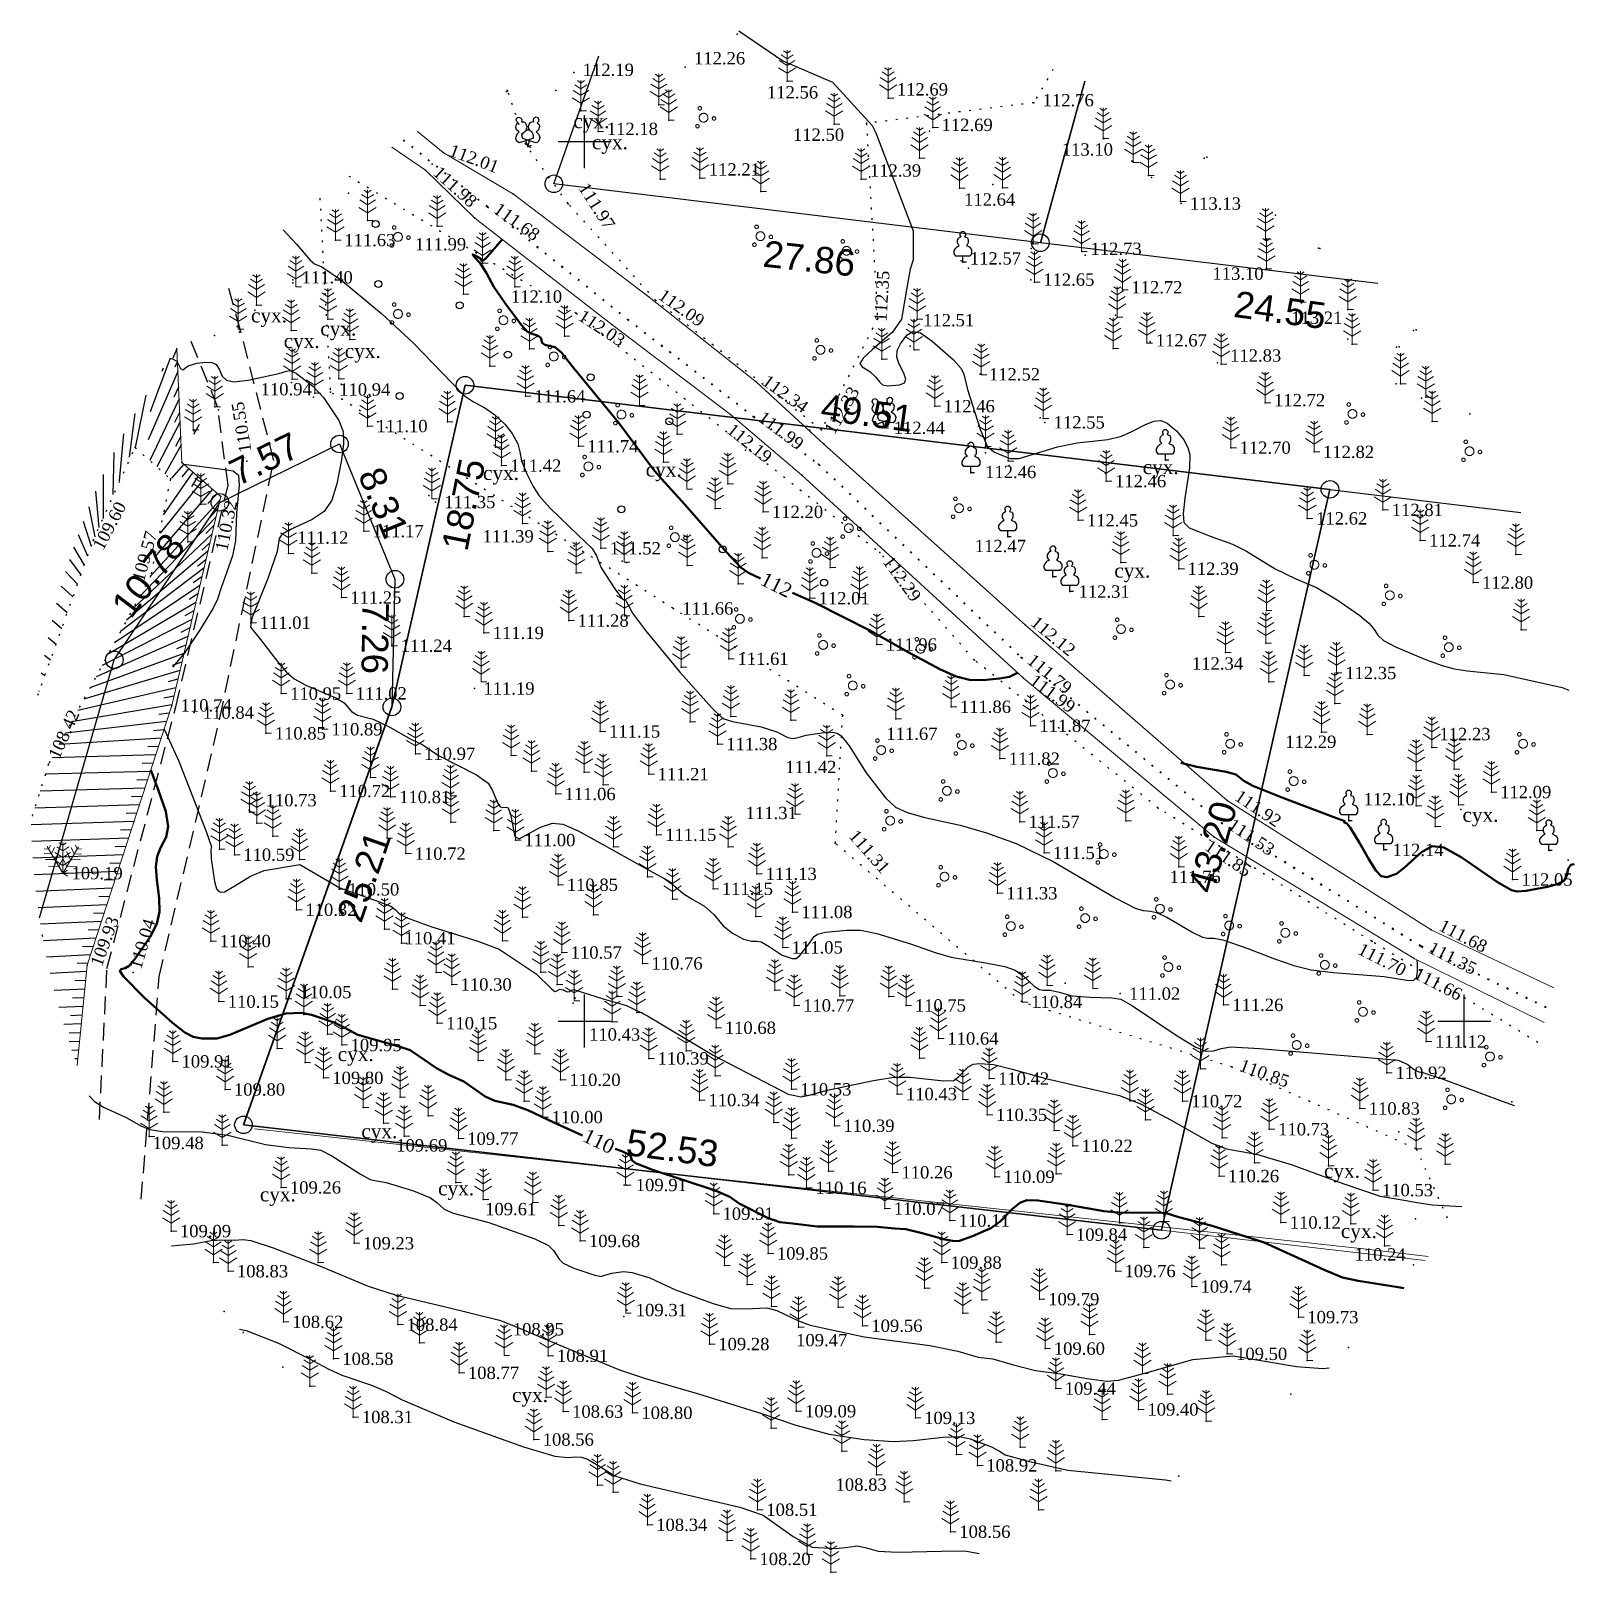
# Model space of a CAD drawing. Header units: millimetres. Extents: x 5405518.5 to 5405606.2, y 5524768.7 to 5524856.3.
import ezdxf
from ezdxf.enums import TextEntityAlignment as Align

# ---------------------------------------------------------------- set-up
doc = ezdxf.new("R2010")
doc.units = ezdxf.units.MM
for name, pattern in [('0', [0]), ('DASHEDX2', [1.5, 1, -0.5]), ('HIDDEN', [0.5, 0, -0.5]), ('суцільна', [50, 50, 0])]:
    doc.linetypes.add(name, pattern=pattern)
for name, color, linetype, lineweight in [('11900000', 1, 'Continuous', 30), ('31661000', 7, 'Continuous', 0), ('Контур', 7, 'HIDDEN', 30), ('ограждение', 7, 'ZABOR', 20), ('рельеф', 7, 'Continuous', 0), ('ТОЧКИ', 7, 'Continuous', 30), ('усл. знак', 7, 'суцільна', 20)]:
    doc.layers.add(name, color=color, linetype=linetype, lineweight=lineweight)
for name, color, linetype in [('вис_1_1', 170, 'Continuous'), ('горизонт_1', 12, 'Continuous'), ('горизонтали', 42, 'Continuous'), ('дороги', 7, 'Continuous'), ('Ділянки_Межі', 10, 'Continuous'), ('надписи', 7, 'Continuous'), ('отметки', 7, 'Continuous'), ('промеры', 185, 'Continuous'), ('Растительность', 7, 'Continuous')]:
    doc.layers.add(name, color=color, linetype=linetype)
doc.styles.get("Standard").update_dxf_attribs({"font": 'arial.ttf'})
doc.styles.add('times', font='times.ttf')
doc.linetypes.add('ZABOR', pattern='A,1,-0.1,[132,ltypeshp.shx,S=0.25,R=0,X=-0.1,Y=0],-0.4,1', length=2.5)
doc.linetypes.add('ЗаборДерПр', pattern='A,1,[130,ltypeshp.shx,S=0.25,R=0,X=0,Y=-0.25],1.5', length=2.5)
doc.linetypes.add('канава 0', pattern='A,0.9,0,["|",Standard,S=0.25,R=0,X=0,Y=0],0.1', length=1)

msp = doc.modelspace()

# ---------------------------------------------------------------- texts
at = {"layer": 'вис_1_1', "color": 7, "style": 'times'}
for s, rotation, p in [('112.01', 339.25364, (5405542.364, 5524849.553, 112.01)), ('111.98', 317.93149, (5405541.566, 5524848.413, 111.98)), ('111.68', 324.29078, (5405544.97, 5524846.3, 111.68)), ('112.34', 324.39725, (5405560.231, 5524836.512, 112.34)), ('110.55', 99.01969, (5405530.722, 5524832.324, 110.55)), ('111.99', 323.15563, (5405559.999, 5524834.456, 111.99)), ('112.19', 321.41706, (5405558.241, 5524833.767, 112.19)), ('109.60', 62.11103, (5405522.313, 5524826.876, 109.6)), ('110.32', 78.5582, (5405529.341, 5524826.752, 110.32)), ('109.57', 74.50177, (5405524.607, 5524825.026, 109.57)), ('112.12', 320.22059, (5405575.517, 5524822.821, 112.12)), ('111.79', 320.22059, (5405575.32, 5524820.67, 111.79)), ('111.99', 323.26737, (5405575.44, 5524819.49, 111.99)), ('108.42', 65.84526, (5405519.809, 5524814.98, 108.42)), ('111.92', 326.05474, (5405587.08, 5524812.903, 111.92)), ('111.31', 311.48161, (5405565.229, 5524810.727, 111.31)), ('111.53', 326.05474, (5405586.7, 5524811.28, 111.53)), ('111.85', 326.05474, (5405585.379, 5524810.074, 111.85)), ('109.93', 69.83575, (5405522.22, 5524803.17, 109.93)), ('110.04', 73.28609, (5405524.445, 5524802.995, 110.04)), ('111.68', 332.70279, (5405598.649, 5524805.507, 111.68)), ('111.70', 332.70279, (5405594.044, 5524804.169, 111.7)), ('111.35', 332.70279, (5405598.05, 5524804.25, 111.35)), ('111.66', 332.70279, (5405597.224, 5524802.786, 111.66)), ('110.85', 339.80198, (5405587.277, 5524797.538, 110.85))]:
    msp.add_text(s, height=0.7, rotation=rotation, dxfattribs=at).set_placement(p, align=Align.MIDDLE_LEFT)
for s, p in [('113.10', (5405577.126, 5524849.556, 113.1)), ('113.13', (5405584.4, 5524846.48, 113.13)), ('111.63', (5405536.34, 5524844.4, 111.63)), ('111.99', (5405540.361, 5524844.166, 111.99)), ('112.10', (5405545.814, 5524841.191, 112.1)), ('112.51', (5405569.24, 5524839.85, 112.51)), ('113.21', (5405590.165, 5524839.988, 113.21)), ('112.52', (5405572.98, 5524836.77, 112.52)), ('110.94', (5405531.588, 5524835.923, 110.94)), ('111.64', (5405547.14, 5524835.52, 111.64)), ('112.46', (5405570.41, 5524834.96, 112.46)), ('112.55', (5405576.66, 5524834.04, 112.55)), ('111.10', (5405538.17, 5524833.83, 111.1)), ('112.44', (5405567.57, 5524833.73, 112.44)), ('111.74', (5405550.15, 5524832.68, 111.74)), ('112.70', (5405587.23, 5524832.6, 112.7)), ('112.82', (5405591.97, 5524832.36, 112.82)), ('111.42', (5405545.77, 5524831.58, 111.42)), ('112.46', (5405580.15, 5524830.7, 112.46)), ('111.35', (5405542.02, 5524829.51, 111.35)), ('112.20', (5405560.65, 5524828.95, 112.2)), ('112.81', (5405595.88, 5524829.06, 112.81)), ('111.17', (5405537.95, 5524827.86, 111.17)), ('112.45', (5405578.55, 5524828.47, 112.45)), ('112.62', (5405591.58, 5524828.58, 112.62)), ('111.12', (5405533.67, 5524827.492, 111.12)), ('111.39', (5405544.202, 5524827.562, 111.39)), ('112.47', (5405572.177, 5524827.011, 112.47)), ('112.74', (5405598, 5524827.33, 112.74)), ('111.52', (5405551.43, 5524826.88, 111.52)), ('112.39', (5405584.27, 5524825.72, 112.39)), ('112.31', (5405578.08, 5524824.42, 112.31)), ('112.80', (5405601.01, 5524824.93, 112.8)), ('111.25', (5405536.68, 5524824.08, 111.25)), ('111.66', (5405555.55, 5524823.46, 111.66)), ('112.01', (5405563.3, 5524824.04, 112.01)), ('111.01', (5405531.53, 5524822.65, 111.01)), ('111.28', (5405549.6, 5524822.77, 111.28)), ('111.19', (5405544.78, 5524822.07, 111.19)), ('111.24', (5405539.55, 5524821.34, 111.24)), ('111.96', (5405567.12, 5524821.41, 111.96)), ('111.61', (5405558.69, 5524820.6, 111.61)), ('112.34', (5405584.523, 5524820.33, 112.34)), ('112.35', (5405593.23, 5524819.79, 112.35)), ('110.95', (5405533.26, 5524818.62, 110.95)), ('111.02', (5405536.99, 5524818.63, 111.02)), ('111.19', (5405544.25, 5524818.91, 111.19)), ('110.74', (5405527.04, 5524817.95, 110.74)), ('110.84', (5405528.3, 5524817.54, 110.84)), ('111.86', (5405571.33, 5524817.87, 111.86)), ('110.89', (5405535.61, 5524816.59, 110.89)), ('111.15', (5405551.39, 5524816.47, 111.15)), ('111.87', (5405575.85, 5524816.79, 111.87)), ('110.85', (5405532.39, 5524816.36, 110.85)), ('111.38', (5405558.05, 5524815.75, 111.38)), ('111.67', (5405567.151, 5524816.337, 111.67)), ('112.29', (5405589.822, 5524815.88, 112.29)), ('112.23', (5405598.586, 5524816.32, 112.23)), ('110.97', (5405540.88, 5524815.2, 110.97)), ('111.82', (5405574.11, 5524814.92, 111.82)), ('111.21', (5405554.15, 5524814.04, 111.21)), ('111.42', (5405561.407, 5524814.445, 111.42)), ('110.72', (5405536.05, 5524813.08, 110.72)), ('111.06', (5405548.86, 5524812.91, 111.06)), ('112.09', (5405602.04, 5524813.02, 112.09)), ('110.73', (5405531.868, 5524812.56, 110.73)), ('110.81', (5405539.46, 5524812.74, 110.81)), ('112.10', (5405594.282, 5524812.615, 112.1)), ('111.31', (5405559.155, 5524811.831, 111.31)), ('111.57', (5405575.23, 5524811.33, 111.57)), ('111.00', (5405546.57, 5524810.29, 111)), ('111.15', (5405554.58, 5524810.59, 111.15)), ('110.59', (5405530.6, 5524809.46, 110.59)), ('110.72', (5405540.34, 5524809.52, 110.72)), ('111.51', (5405576.62, 5524809.56, 111.51)), ('112.14', (5405595.92, 5524809.73, 112.14)), ('109.19', (5405520.84, 5524808.41, 109.19)), ('110.85', (5405548.99, 5524807.75, 110.85)), ('111.13', (5405560.29, 5524808.37, 111.13)), ('111.76', (5405583.248, 5524808.198, 111.76)), ('112.05', (5405603.25, 5524808.05, 112.05)), ('110.50', (5405536.56, 5524807.49, 110.5)), ('111.15', (5405557.8, 5524807.52, 111.15)), ('111.33', (5405573.97, 5524807.27, 111.33)), ('110.32', (5405534.13, 5524806.33, 110.32)), ('111.08', (5405562.32, 5524806.2, 111.08)), ('110.40', (5405529.26, 5524804.55, 110.4)), ('110.41', (5405539.761, 5524804.713, 110.41)), ('111.05', (5405561.77, 5524804.19, 111.05)), ('110.57', (5405549.21, 5524803.9, 110.57)), ('110.76', (5405553.8, 5524803.28, 110.76)), ('110.05', (5405533.844, 5524801.649, 110.05)), ('110.30', (5405542.95, 5524802.08, 110.3)), ('111.02', (5405580.95, 5524801.56, 111.02)), ('110.15', (5405529.72, 5524801.11, 110.15)), ('110.77', (5405562.42, 5524800.89, 110.77)), ('110.75', (5405568.77, 5524800.89, 110.75)), ('110.84', (5405575.38, 5524801.09, 110.84)), ('111.26', (5405586.81, 5524800.92, 111.26)), ('110.15', (5405542.13, 5524799.88, 110.15)), ('110.43', (5405550.255, 5524799.239, 110.43)), ('110.68', (5405557.97, 5524799.62, 110.68)), ('110.64', (5405570.62, 5524799.01, 110.64)), ('111.12', (5405598.34, 5524798.84, 111.12)), ('109.95', (5405536.7, 5524798.64, 109.95)), ('109.91', (5405527.09, 5524797.71, 109.91)), ('110.39', (5405554.15, 5524797.88, 110.39)), ('109.80', (5405535.66, 5524796.77, 109.8)), ('110.20', (5405549.14, 5524796.66, 110.2)), ('110.42', (5405573.5, 5524796.73, 110.42)), ('110.92', (5405596.09, 5524797.06, 110.92)), ('109.80', (5405530.07, 5524796.11, 109.8)), ('110.34', (5405557.04, 5524795.51, 110.34)), ('110.53', (5405562.26, 5524796.12, 110.53)), ('110.43', (5405568.26, 5524795.85, 110.43)), ('110.72', (5405584.48, 5524795.45, 110.72)), ('110.00', (5405548.13, 5524794.54, 110)), ('110.35', (5405573.38, 5524794.67, 110.35)), ('110.83', (5405594.57, 5524795.03, 110.83)), ('110.39', (5405564.71, 5524794.05, 110.39)), ('110.73', (5405589.42, 5524793.85, 110.73)), ('109.48', (5405525.446, 5524793.069, 109.48)), ('109.69', (5405539.293, 5524792.934, 109.69)), ('109.77', (5405543.33, 5524793.32, 109.77)), ('110.22', (5405578.25, 5524792.91, 110.22)), ('110.26', (5405568.01, 5524791.4, 110.26)), ('110.09', (5405573.81, 5524791.15, 110.09)), ('110.26', (5405586.57, 5524791.19, 110.26)), ('109.26', (5405533.25, 5524790.54, 109.26)), ('109.91', (5405552.91, 5524790.68, 109.91)), ('110.16', (5405563.12, 5524790.52, 110.16)), ('110.53', (5405595.32, 5524790.39, 110.53)), ('109.61', (5405544.348, 5524789.311, 109.61)), ('110.07', (5405567.57, 5524789.34, 110.07)), ('109.91', (5405557.84, 5524789.05, 109.91)), ('110.11', (5405571.26, 5524788.66, 110.11)), ('110.12', (5405590.08, 5524788.55, 110.12)), ('109.09', (5405527, 5524788.06, 109.09)), ('109.68', (5405550.25, 5524787.5, 109.68)), ('109.84', (5405577.93, 5524787.86, 109.84)), ('109.23', (5405537.4, 5524787.37, 109.23)), ('109.85', (5405560.93, 5524786.79, 109.85)), ('110.24', (5405593.761, 5524786.734, 110.24)), ('108.83', (5405530.24, 5524785.78, 108.83)), ('109.88', (5405570.8, 5524786.27, 109.88)), ('109.88', (5405570.8, 5524786.27, 109.88)), ('109.76', (5405580.69, 5524785.79, 109.76)), ('109.74', (5405585.01, 5524784.91, 109.74)), ('109.79', (5405576.35, 5524784.19, 109.79)), ('109.31', (5405552.91, 5524783.57, 109.31)), ('109.73', (5405591.08, 5524783.17, 109.73)), ('108.62', (5405533.38, 5524782.9, 108.62)), ('108.84', (5405539.88, 5524782.74, 108.84)), ('108.95', (5405545.92, 5524782.48, 108.95)), ('109.56', (5405566.3, 5524782.68, 109.56)), ('109.28', (5405557.6, 5524781.64, 109.28)), ('109.47', (5405562.023, 5524781.86, 109.47)), ('109.60', (5405576.67, 5524781.38, 109.6)), ('108.58', (5405536.23, 5524780.8, 108.58)), ('108.91', (5405548.43, 5524780.97, 108.91)), ('109.50', (5405587.03, 5524781.08, 109.5)), ('108.77', (5405543.37, 5524780, 108.77)), ('109.44', (5405577.29, 5524779.11, 109.44)), ('108.63', (5405549.29, 5524777.8, 108.63)), ('109.09', (5405562.53, 5524777.82, 109.09)), ('109.40', (5405581.99, 5524777.92, 109.4)), ('108.31', (5405537.34, 5524777.49, 108.31)), ('108.80', (5405553.23, 5524777.73, 108.8)), ('109.13', (5405569.3, 5524777.44, 109.13)), ('108.56', (5405547.62, 5524776.21, 108.56)), ('108.92', (5405572.83, 5524774.74, 108.92)), ('108.83', (5405564.267, 5524773.646, 108.83)), ('108.51', (5405560.33, 5524772.22, 108.51)), ('108.34', (5405554.07, 5524771.36, 108.34)), ('108.56', (5405571.3, 5524770.97, 108.56)), ('108.20', (5405559.94, 5524769.42, 108.2))]:
    msp.add_text(s, height=0.7, dxfattribs=at).set_placement(p, align=Align.MIDDLE_LEFT)
at = {"layer": 'горизонтали', "color": 32, "lineweight": 50, "style": 'times'}
for s, rotation, p in [('112', 333.24725, (5405560.278, 5524825.568, 293.067)), ('110', 334.42311, (5405550.167, 5524793.926, 110))]:
    msp.add_text(s, height=0.8, rotation=rotation, dxfattribs=at).set_placement(p, align=Align.TOP_LEFT)
at = {"layer": 'надписи', "color": 7, "style": 'times'}
for p in [(5405549.362, 5524851.563, 111.861), (5405550.417, 5524850.366, 111.861), (5405531.038, 5524840.521, 111.861), (5405534.979, 5524839.772, 111.861), (5405532.897, 5524839.065, 111.861), (5405536.369, 5524838.497, 111.861), (5405581.721, 5524831.896, 111.861), (5405544.225, 5524831.565, 111.861), (5405553.473, 5524831.755, 111.861), (5405580.108, 5524826.013, 111.861), (5405599.899, 5524812.128, 111.861), (5405535.967, 5524798.525, 111.861), (5405537.31, 5524794.137, 111.861), (5405592.027, 5524791.892, 111.861), (5405541.673, 5524790.892, 111.861), (5405531.543, 5524790.55, 111.861), (5405592.985, 5524788.465, 111.861), (5405545.874, 5524779.143, 111.861)]:
    msp.add_text('сух.', height=0.8, dxfattribs=at).set_placement(p, align=Align.TOP_LEFT)
at = {"layer": 'отметки', "color": 7, "style": 'times'}
for s, p in [('112.26', (5405556.22, 5524854.74, 112.26)), ('112.56', (5405560.366, 5524852.803, 112.56)), ('112.69', (5405567.75, 5524852.97, 112.69)), ('112.50', (5405561.844, 5524850.394, 112.5)), ('112.21', (5405557.06, 5524848.42, 112.21)), ('112.39', (5405566.22, 5524848.36, 112.39)), ('112.83', (5405586.69, 5524837.84, 112.83))]:
    msp.add_text(s, height=0.7, dxfattribs=at).set_placement(p, align=Align.MIDDLE_LEFT)
for s, p in [('112.19', (5405549.894, 5524854.435, 112.194)), ('112.76', (5405576.037, 5524852.707, 112.759)), ('112.18', (5405551.264, 5524851.073, 112.18)), ('112.69', (5405570.292, 5524851.302, 112.686)), ('112.64', (5405571.571, 5524847.059, 112.636)), ('112.73', (5405578.757, 5524844.257, 112.734)), ('112.57', (5405571.898, 5524843.713, 112.573)), ('111.40', (5405533.916, 5524842.637, 111.4)), ('112.65', (5405576.069, 5524842.507, 112.652)), ('113.10', (5405585.687, 5524842.849, 113.1)), ('112.72', (5405581.078, 5524842.069, 112.725)), ('112.67', (5405582.464, 5524839.053, 112.672)), ('110.94', (5405536.052, 5524836.26, 110.943)), ('112.72', (5405589.187, 5524835.655, 112.718)), ('112.46', (5405572.766, 5524831.57, 112.463))]:
    msp.add_text(s, height=0.7, dxfattribs=at).set_placement(p, align=Align.TOP_LEFT)
for s, rotation, p in [('111.97', 302.57419, (5405550.209, 5524847.75, 111.97)), ('112.35', 86.57346, (5405566.46, 5524839.783, 112.351)), ('112.09', 324.73835, (5405554.525, 5524841.678, 112.092)), ('112.03', 326.77438, (5405549.955, 5524840.493, 112.032)), ('112.33', 59.90838, (5405563.583, 5524833.638, 112.335)), ('112.29', 306.01999, (5405567.473, 5524826.531, 112.286))]:
    msp.add_text(s, height=0.7, rotation=rotation, dxfattribs=at).set_placement(p, align=Align.TOP_LEFT)
at = {"layer": 'промеры', "char_height": 1.5, "attachment_point": 1}
for s, insert, rotation in [('27.86', (5405560.248, 5524844.389), 353.75976), ('24.55', (5405587.036, 5524841.528), 352.21516), ('49.51', (5405563.564, 5524835.673), 352.21516), ('7.57', (5405529.637, 5524831.746), 25.97611), ('18.75', (5405541.859, 5524826.951), 78.50447), ('8.31', (5405538.489, 5524831.641), 292.42149), ('10.78', (5405523.013, 5524823.717), 52.75271), ('7.26', (5405538.881, 5524823.792), 269.02845), ('43.20', (5405584.279, 5524807.575), 74.6575), ('25.21', (5405535.885, 5524805.998), 70.86607), ('52.53', (5405552.498, 5524793.878), 352.21516)]:
    msp.add_mtext(s, dxfattribs=dict(at, insert=insert, rotation=rotation))

# ---------------------------------------------------------------- blocks, each defined once
blk = doc.blocks.new('A$C51FE15A3')
at = {"layer": 'Растительность', "color": 94, "lineweight": 0}
for points in [[(-0.447, 1.172), (0, 0.895), (0.447, 1.172)], [(-0.343, 1.489), (0, 1.267), (0.343, 1.489)], [(-0.201, 1.726), (0, 1.584), (0.201, 1.726)], [(0, 1.75), (0, 0), (0.319, 0)], [(-0.493, 0.753), (0, 0.444), (0.493, 0.753)]]:
    blk.add_lwpolyline(points, dxfattribs=at)
blk = doc.blocks.new('A$C2ACB5305')
at = {"layer": 'Растительность'}
blk.add_lwpolyline([(0.2, 0), (0.2, 0), (0, 0), (0, 0.35), (-0.4, 0.35), (-0.5, 0.5), (-0.5, 0.65), (-0.4, 0.8), (-0.3, 0.9), (-0.2, 0.95), (-0.25, 1), (-0.3, 1.1), (-0.3, 1.25), (-0.25, 1.35), (-0.15, 1.45), (-0.1, 1.45), (-0.15, 1.55), (-0.15, 1.65), (-0.05, 1.75), (0.05, 1.75), (0.15, 1.65), (0.15, 1.55), (0.1, 1.45), (0.25, 1.4), (0.3, 1.3), (0.3, 1.1), (0.25, 1), (0.2, 0.95), (0.4, 0.85), (0.5, 0.7), (0.5, 0.5), (0.45, 0.4), (0.4, 0.35), (0, 0.35)], dxfattribs=at)
blk = doc.blocks.new('A$C72385B22')
at = {"layer": 'усл. знак'}
for centre, radius in [((0, 0), 0.625), ((-0.02, 1.49), 0.25), ((-1.29, -0.64), 0.25), ((1.28, -0.76), 0.25)]:
    blk.add_circle(centre, radius, dxfattribs=at)

# ---------------------------------------------------------------- linework, layer by layer
at = {"layer": '11900000', "color": 0, "linetype": '0', "lineweight": 15, "ltscale": 0.7}
for points in [[(5405550, 5524848.496), (5405550, 5524851.504)], [(5405550, 5524848.496), (5405550, 5524851.504)], [(5405550, 5524848.496), (5405550, 5524851.504)], [(5405550, 5524848.496), (5405550, 5524851.504)], [(5405550, 5524848.496), (5405550, 5524851.504)], [(5405550, 5524848.496), (5405550, 5524851.504)], [(5405550, 5524848.496), (5405550, 5524851.504)], [(5405550, 5524848.496), (5405550, 5524851.504)], [(5405548.496, 5524850), (5405551.504, 5524850)], [(5405548.496, 5524850), (5405551.504, 5524850)], [(5405548.496, 5524850), (5405551.504, 5524850)], [(5405548.496, 5524850), (5405551.504, 5524850)], [(5405548.496, 5524850), (5405551.504, 5524850)], [(5405548.496, 5524850), (5405551.504, 5524850)], [(5405548.496, 5524850), (5405551.504, 5524850)], [(5405548.496, 5524850), (5405551.504, 5524850)], [(5405550, 5524798.496), (5405550, 5524801.504)], [(5405550, 5524798.496), (5405550, 5524801.504)], [(5405550, 5524798.496), (5405550, 5524801.504)], [(5405550, 5524798.496), (5405550, 5524801.504)], [(5405550, 5524798.496), (5405550, 5524801.504)], [(5405550, 5524798.496), (5405550, 5524801.504)], [(5405550, 5524798.496), (5405550, 5524801.504)], [(5405550, 5524798.496), (5405550, 5524801.504)], [(5405600, 5524798.496), (5405600, 5524801.504)], [(5405600, 5524798.496), (5405600, 5524801.504)], [(5405600, 5524798.496), (5405600, 5524801.504)], [(5405600, 5524798.496), (5405600, 5524801.504)], [(5405600, 5524798.496), (5405600, 5524801.504)], [(5405600, 5524798.496), (5405600, 5524801.504)], [(5405548.496, 5524800), (5405551.504, 5524800)], [(5405548.496, 5524800), (5405551.504, 5524800)], [(5405548.496, 5524800), (5405551.504, 5524800)], [(5405548.496, 5524800), (5405551.504, 5524800)], [(5405548.496, 5524800), (5405551.504, 5524800)], [(5405548.496, 5524800), (5405551.504, 5524800)], [(5405548.496, 5524800), (5405551.504, 5524800)], [(5405548.496, 5524800), (5405551.504, 5524800)], [(5405598.496, 5524800), (5405601.504, 5524800)], [(5405598.496, 5524800), (5405601.504, 5524800)], [(5405598.496, 5524800), (5405601.504, 5524800)]]:
    msp.add_lwpolyline(points, dxfattribs=at)
at = {"layer": '11900000', "linetype": '0', "lineweight": 15, "ltscale": 0.7}
for points in [[(5405550, 5524848.496), (5405550, 5524851.504)], [(5405550, 5524848.496), (5405550, 5524851.504)], [(5405548.496, 5524850), (5405551.504, 5524850)], [(5405548.496, 5524850), (5405551.504, 5524850)], [(5405548.496, 5524850), (5405551.504, 5524850)], [(5405548.496, 5524850), (5405551.504, 5524850)], [(5405550, 5524798.496), (5405550, 5524801.504)], [(5405550, 5524798.496), (5405550, 5524801.504)], [(5405600, 5524798.496), (5405600, 5524801.504)], [(5405548.496, 5524800), (5405551.504, 5524800)], [(5405548.496, 5524800), (5405551.504, 5524800)], [(5405548.496, 5524800), (5405551.504, 5524800)], [(5405548.496, 5524800), (5405551.504, 5524800)]]:
    msp.add_lwpolyline(points, dxfattribs=at)
at = {"layer": '11900000', "color": 7}
for points in [[(5405550, 5524848.5, 0), (5405550, 5524851.5, 0)], [(5405550, 5524848.5, 0), (5405550, 5524851.5, 0)], [(5405548.5, 5524850, 0), (5405551.5, 5524850, 0)], [(5405548.5, 5524850, 0), (5405551.5, 5524850, 0)], [(5405550, 5524798.5, 0), (5405550, 5524801.5, 0)], [(5405550, 5524798.5, 0), (5405550, 5524801.5, 0)], [(5405600, 5524798.5, 0), (5405600, 5524801.5, 0)], [(5405600, 5524798.5, 0), (5405600, 5524801.5, 0)], [(5405548.5, 5524800, 0), (5405551.5, 5524800, 0)], [(5405548.5, 5524800, 0), (5405551.5, 5524800, 0)], [(5405598.5, 5524800, 0), (5405601.5, 5524800, 0)], [(5405598.5, 5524800, 0), (5405601.5, 5524800, 0)]]:
    msp.add_polyline3d(points, dxfattribs=at)
at = {"layer": '31661000', "color": 7, "lineweight": 20, "elevation": 2.35}
msp.add_lwpolyline([(5405526.82, 5524838.22), (5405527.11, 5524831.76), (5405529.32, 5524829.82)], dxfattribs=at)
at = {"layer": 'вис_1_1', "color": 7}
for p in [(5405579.53, 5524850.18, 113.1), (5405541.96, 5524849.38, 112.01), (5405540.95, 5524848.37, 111.98), (5405541.33, 5524848.71, 111.75), (5405581.11, 5524848.89, 113.09), (5405585.22, 5524849.06, 113.25), (5405582.23, 5524847.96, 113.09), (5405536.59, 5524847.07, 111.88), (5405545.96, 5524847.01, 111.95), (5405544.47, 5524846.3, 111.68), (5405583.9, 5524846.48, 113.13), (5405589.27, 5524845.81, 113.33), (5405537.67, 5524845.51, 111.83), (5405541.62, 5524845.19, 111.99), (5405543.77, 5524845.64, 111.98), (5405535.84, 5524844.4, 111.63), (5405575.42, 5524844.24, 112.76), (5405588.87, 5524844.46, 113.2), (5405591.71, 5524843.94, 113.42), (5405544.2, 5524843.09, 112), (5405571.5, 5524843.14, 112.56), (5405575.38, 5524843.92, 112.72), (5405578.46, 5524843.54, 112.8), (5405533.41, 5524841.97, 111.39), (5405543.11, 5524841.32, 111.84), (5405546.03, 5524841.74, 112.1), (5405575.36, 5524842.15, 112.65), (5405580.55, 5524841.67, 112.81), (5405593.82, 5524842.08, 113.35), (5405553.67, 5524841.15, 112.19), (5405590.75, 5524840.83, 113.14), (5405593.58, 5524840.46, 113.21), (5405531.26, 5524840.42, 111.3), (5405548.99, 5524840.4, 112.08), (5405551.55, 5524839.61, 112.11), (5405552.44, 5524839.89, 111.85), (5405568.74, 5524839.85, 112.51), (5405580.18, 5524840.14, 112.81), (5405528.97, 5524838.98, 111.07), (5405530.38, 5524839.17, 111.27), (5405548.85, 5524838.93, 112.08), (5405593.38, 5524838.77, 113.18), (5405597.27, 5524839.29, 113.36), (5405526.82, 5524838.22, 111.04), (5405546.86, 5524838.21, 111.96), (5405568.51, 5524838.38, 112.44), (5405582.15, 5524838.61, 112.74), (5405596.14, 5524838.32, 113.3), (5405544.62, 5524837.24, 111.71), (5405566.89, 5524837.64, 112.54), (5405585.98, 5524837.43, 112.85), (5405533.34, 5524836.31, 110.94), (5405536.17, 5524836.21, 111.1), (5405559.78, 5524836.33, 112.34), (5405572.48, 5524836.77, 112.52), (5405596.13, 5524836.22, 113.12), (5405534.6, 5524835.48, 110.96), (5405546.64, 5524835.52, 111.64), (5405597.56, 5524835.41, 113.15), (5405529.2, 5524834.76, 110.87), (5405553.13, 5524835, 112.14), (5405558.29, 5524834.48, 112.19), (5405559.59, 5524834.38, 111.99), (5405569.91, 5524834.96, 112.46), (5405600.31, 5524834.52, 113.2), (5405527.79, 5524833.55, 110.89), (5405537.67, 5524833.83, 111.1), (5405542.2, 5524834.07, 111.35), (5405567.07, 5524833.73, 112.44), (5405576.07, 5524834.26, 112.54), (5405576.16, 5524834.04, 112.55), (5405598.18, 5524834.09, 113.08), (5405524.45, 5524832.61, 110.27), (5405544.94, 5524832.63, 111.4), (5405549.65, 5524832.68, 111.74), (5405555.27, 5524833.36, 112.08), (5405563.59, 5524832.82, 112.26), (5405586.73, 5524832.6, 112.7), (5405527.11, 5524831.76, 110.55), (5405530.8, 5524831.83, 110.55), (5405554.48, 5524831.77, 112.07), (5405555.82, 5524831.74, 112.07), (5405559.14, 5524832.45, 112.2), (5405563.3, 5524831.66, 112), (5405572.79, 5524832.31, 112.5), (5405583.01, 5524831.89, 112.36), (5405591.47, 5524832.36, 112.82), (5405526.46, 5524830.82, 110.1), (5405545.27, 5524831.58, 111.42), (5405562.34, 5524831.04, 112.25), (5405571.96, 5524831.17, 112.44), (5405574.13, 5524831.59, 112.49), (5405579.61, 5524831.13, 112.42), (5405558.14, 5524830.55, 112.19), (5405579.65, 5524830.7, 112.46), (5405528.19, 5524829.38, 110.01), (5405529.32, 5524829.82, 110.32), (5405541.15, 5524829.89, 111.28), (5405541.52, 5524829.51, 111.35), (5405557.42, 5524829.15, 112.12), (5405595.38, 5524829.06, 112.81), (5405546.48, 5524828.28, 111.39), (5405560.15, 5524828.95, 112.2), (5405578.05, 5524828.47, 112.45), (5405591.08, 5524828.58, 112.62), (5405522.07, 5524827.33, 109.6), (5405537.45, 5524827.86, 111.17), (5405574.05, 5524827.53, 112.47), (5405583.45, 5524827.6, 112.47), (5405597.5, 5524827.33, 112.74), (5405527.45, 5524827.24, 109.93), (5405533.17, 5524826.59, 111.12), (5405547.91, 5524826.7, 111.36), (5405550.93, 5524826.88, 111.52), (5405602.94, 5524826.53, 112.86), (5405552.14, 5524826.14, 111.59), (5405552.39, 5524826.07, 111.55), (5405555.83, 5524825.91, 111.78), (5405560.1, 5524826.34, 112.11), (5405563.96, 5524825.78, 112.13), (5405580.48, 5524826.08, 112.41), (5405583.77, 5524825.72, 112.39), (5405525.33, 5524825.3, 109.57), (5405534.5, 5524825.47, 111.2), (5405549.53, 5524825.49, 111.41), (5405558.73, 5524824.86, 111.93), (5405576.62, 5524825.26, 112.34), (5405600.51, 5524824.93, 112.8), (5405536.18, 5524824.08, 111.25), (5405562.8, 5524824.04, 112.01), (5405565.63, 5524824.09, 112.09), (5405577.58, 5524824.42, 112.31), (5405543.16, 5524823, 111.23), (5405552.26, 5524823.03, 111.47), (5405555.05, 5524823.46, 111.66), (5405584.92, 5524823, 112.32), (5405588.75, 5524823.34, 112.42), (5405531.03, 5524822.65, 111.01), (5405544.28, 5524822.07, 111.19), (5405549.1, 5524822.77, 111.28), (5405575.06, 5524822.5, 112.12), (5405603.24, 5524822.25, 112.65), (5405539.05, 5524821.34, 111.24), (5405566.62, 5524821.41, 111.96), (5405588.72, 5524821.48, 112.29), (5405558.19, 5524820.6, 111.61), (5405572.17, 5524820.52, 112.12), (5405574.82, 5524820.67, 111.79), (5405586.43, 5524820.96, 112.34), (5405555.49, 5524820.12, 111.52), (5405574.94, 5524819.49, 111.99), (5405590.9, 5524819.64, 112.28), (5405592.73, 5524819.79, 112.35), (5405532.76, 5524818.62, 110.95), (5405536.49, 5524818.63, 111.02), (5405543.75, 5524818.91, 111.19), (5405588.9, 5524819.29, 112.29), (5405526.54, 5524817.95, 110.74), (5405570.83, 5524817.87, 111.86), (5405592.64, 5524818.06, 112.26), (5405527.8, 5524817.54, 110.84), (5405556, 5524817.02, 111.42), (5405558.32, 5524817.32, 111.53), (5405561.73, 5524817.1, 111.55), (5405564.67, 5524817.38, 111.55), (5405567.69, 5524817.19, 111.67), (5405575.35, 5524816.79, 111.87), (5405531.89, 5524816.36, 110.85), (5405535.11, 5524816.59, 110.89), (5405550.89, 5524816.47, 111.15), (5405591.89, 5524816.43, 112.29), (5405594.49, 5524816.29, 112.28), (5405540.38, 5524815.2, 110.97), (5405545.82, 5524815.09, 111.14), (5405557.55, 5524815.75, 111.38), (5405563.76, 5524815.08, 111.42), (5405598.15, 5524815.55, 112.23), (5405519.53, 5524814.6, 108.42), (5405546.99, 5524814.21, 111.08), (5405549.98, 5524814.16, 111.14), (5405573.61, 5524814.92, 111.82), (5405597.26, 5524814.25, 112.13), (5405599.42, 5524814.32, 112.16), (5405537.83, 5524813.84, 110.93), (5405551.05, 5524813.44, 111.14), (5405553.65, 5524814.04, 111.21), (5405535.55, 5524813.08, 110.72), (5405538.96, 5524812.74, 110.81), (5405548.36, 5524812.91, 111.06), (5405586.52, 5524812.54, 111.92), (5405601.54, 5524813.02, 112.09), (5405530.95, 5524811.87, 110.73), (5405561.96, 5524811.76, 111.31), (5405582.61, 5524812.11, 111.87), (5405597.27, 5524812.23, 112.1), (5405599.67, 5524812.29, 112.05), (5405599.8, 5524812.02, 112.08), (5405531.37, 5524811.25, 110.64), (5405542.39, 5524811.31, 110.76), (5405544.84, 5524810.83, 110.94), (5405574.73, 5524811.33, 111.57), (5405580.77, 5524811.39, 111.81), (5405586.2, 5524811.28, 111.53), (5405593.43, 5524811.38, 112.01), (5405598.35, 5524811.07, 112.04), (5405604.13, 5524810.83, 112.02), (5405529.24, 5524809.78, 110.58), (5405532.28, 5524810.52, 110.58), (5405538.77, 5524810.4, 110.66), (5405546.07, 5524810.29, 111), (5405551.64, 5524809.9, 111.01), (5405554.08, 5524810.59, 111.15), (5405558.17, 5524809.9, 111.18), (5405564.25, 5524810.11, 111.31), (5405585.76, 5524810.47, 111.85), (5405595.42, 5524809.73, 112.14), (5405530.1, 5524809.46, 110.59), (5405533.8, 5524809.19, 110.5), (5405539.84, 5524809.52, 110.72), (5405576.12, 5524809.56, 111.51), (5405604.8, 5524809.69, 111.99), (5405605.9, 5524809.14, 112), (5405520.34, 5524808.41, 109.19), (5405553.57, 5524808.21, 110.98), (5405559.79, 5524808.37, 111.13), (5405583.77, 5524808.77, 111.76), (5405602.75, 5524808.05, 112.05), (5405536.06, 5524807.49, 110.5), (5405548.49, 5524807.75, 110.85), (5405557.3, 5524807.52, 111.15), (5405573.47, 5524807.27, 111.33), (5405533.63, 5524806.33, 110.32), (5405554.99, 5524806.93, 110.93), (5405546.47, 5524805.9, 110.65), (5405550.5, 5524806.04, 110.82), (5405559.73, 5524805.94, 111.09), (5405561.82, 5524806.2, 111.08), (5405528.76, 5524804.55, 110.4), (5405538.63, 5524805.23, 110.39), (5405545.33, 5524804.56, 110.53), (5405594.76, 5524804.52, 111.7), (5405598.12, 5524805.19, 111.68), (5405539.6, 5524804.42, 110.41), (5405548.71, 5524803.9, 110.57), (5405561.27, 5524804.19, 111.05), (5405597.55, 5524804.25, 111.35), (5405521.72, 5524803.17, 109.93), (5405524.34, 5524802.76, 110.04), (5405530.88, 5524803.09, 110.25), (5405541.56, 5524802.76, 110.32), (5405547.52, 5524802.79, 110.51), (5405553.3, 5524803.28, 110.76), (5405597.15, 5524803.55, 111.66), (5405542.45, 5524802.08, 110.3), (5405548.45, 5524802.07, 110.53), (5405576.29, 5524802.04, 111.08), (5405577.31, 5524802.15, 111.07), (5405529.22, 5524801.11, 110.15), (5405533.04, 5524801.27, 110.05), (5405539.08, 5524801.82, 110.19), (5405549.36, 5524801.01, 110.35), (5405549.47, 5524801.3, 110.48), (5405551.83, 5524801.39, 110.52), (5405560.82, 5524801.75, 110.81), (5405564.51, 5524801.43, 110.86), (5405567.29, 5524801.4, 110.75), (5405574.88, 5524801.09, 110.84), (5405580.45, 5524801.56, 111.02), (5405534.05, 5524800.37, 109.99), (5405540.65, 5524800.88, 110.15), (5405552.97, 5524800.49, 110.48), (5405561.92, 5524800.89, 110.77), (5405568.27, 5524800.89, 110.75), (5405586.31, 5524800.92, 111.26), (5405535.39, 5524799.26, 109.95), (5405541.63, 5524799.88, 110.15), (5405551.57, 5524799.96, 110.43), (5405557.47, 5524799.62, 110.68), (5405532.53, 5524798.44, 109.86), (5405536.2, 5524798.64, 109.95), (5405570.12, 5524799.01, 110.64), (5405597.84, 5524798.84, 111.12), (5405526.59, 5524797.71, 109.91), (5405534.11, 5524797.65, 109.87), (5405543.95, 5524797.75, 110.11), (5405547.18, 5524798.14, 110.26), (5405553.65, 5524797.88, 110.39), (5405555.78, 5524798.31, 110.43), (5405569.03, 5524797.9, 110.58), (5405535.16, 5524796.77, 109.8), (5405545.52, 5524796.66, 110.12), (5405548.64, 5524796.66, 110.2), (5405557.43, 5524796.89, 110.39), (5405573, 5524796.73, 110.42), (5405585.01, 5524797.29, 110.93), (5405586.81, 5524797.38, 110.85), (5405595.59, 5524797.06, 110.92), (5405529.57, 5524796.11, 109.8), (5405561.76, 5524796.12, 110.53), (5405567.76, 5524795.85, 110.43), (5405526.09, 5524794.82, 109.61), (5405537.42, 5524795.08, 109.76), (5405539.51, 5524795.68, 109.83), (5405546.57, 5524795.45, 110.02), (5405556.54, 5524795.51, 110.34), (5405571.5, 5524795.54, 110.44), (5405581, 5524795.47, 110.48), (5405583.98, 5524795.45, 110.72), (5405594.07, 5524795.03, 110.83), (5405602.71, 5524795.41, 111.01), (5405531.93, 5524793.94, 109.61), (5405538.58, 5524794.19, 109.74), (5405541.1, 5524794.61, 109.77), (5405547.63, 5524794.54, 110), (5405560.75, 5524794.23, 110.34), (5405564.21, 5524794.05, 110.39), (5405572.88, 5524794.67, 110.35), (5405581.88, 5524794.39, 110.37), (5405525.25, 5524793.44, 109.48), (5405539.74, 5524793.45, 109.69), (5405542.83, 5524793.32, 109.77), (5405561.77, 5524793.34, 110.23), (5405576.69, 5524793.78, 110.27), (5405586.23, 5524793.37, 110.6), (5405588.92, 5524793.85, 110.73), (5405596.28, 5524793.71, 110.78), (5405529.41, 5524792.94, 109.42), (5405577.75, 5524792.91, 110.22), (5405597.27, 5524792.74, 110.7), (5405563.87, 5524791.47, 110.24), (5405567.51, 5524791.4, 110.26), (5405576.81, 5524791.32, 110.14), (5405588.08, 5524791.95, 110.42), (5405592.29, 5524791.77, 110.58), (5405598.92, 5524791.87, 110.69), (5405532.75, 5524790.54, 109.26), (5405542.68, 5524790.82, 109.58), (5405552.25, 5524790.67, 109.87), (5405552.41, 5524790.68, 109.91), (5405561.61, 5524791.26, 110.23), (5405562.62, 5524790.52, 110.16), (5405573.31, 5524791.15, 110.09), (5405586.07, 5524791.19, 110.26), (5405544.24, 5524789.86, 109.61), (5405547.06, 5524789.68, 109.62), (5405594.82, 5524790.39, 110.53), (5405557.34, 5524789.05, 109.91), (5405567.07, 5524789.34, 110.07), (5405597.23, 5524788.75, 110.43), (5405526.5, 5524788.06, 109.09), (5405548.53, 5524788.37, 109.61), (5405570.76, 5524788.66, 110.11), (5405577.43, 5524787.86, 109.84), (5405580.4, 5524788.52, 109.96), (5405582.93, 5524788.6, 109.96), (5405589.58, 5524788.55, 110.12), (5405593.56, 5524788.48, 110.28), (5405536.9, 5524787.37, 109.23), (5405549.75, 5524787.5, 109.68), (5405581.79, 5524787.12, 109.86), (5405584.96, 5524787.09, 109.86), (5405595.47, 5524787.23, 110.24), (5405528.9, 5524786.27, 108.89), (5405534.86, 5524786.28, 109.01), (5405557.95, 5524786.1, 109.73), (5405560.43, 5524786.79, 109.85), (5405570.3, 5524786.27, 109.88), (5405570.3, 5524786.27, 109.88), (5405586.2, 5524786.15, 109.8), (5405597.12, 5524786.14, 110.15), (5405529.74, 5524785.78, 108.83), (5405580.19, 5524785.79, 109.76), (5405559.24, 5524785.02, 109.66), (5405569.32, 5524784.81, 109.8), (5405584.51, 5524784.91, 109.74), (5405529.51, 5524783.49, 108.58), (5405552.41, 5524783.57, 109.31), (5405560.63, 5524783.78, 109.51), (5405564.41, 5524783.73, 109.67), (5405572.58, 5524784.16, 109.71), (5405575.85, 5524784.19, 109.79), (5405532.88, 5524782.9, 108.62), (5405539.38, 5524782.74, 108.84), (5405552.24, 5524783.21, 109.31), (5405562.16, 5524782.6, 109.47), (5405565.8, 5524782.68, 109.56), (5405571.5, 5524783.39, 109.68), (5405590.58, 5524783.17, 109.73), (5405530.59, 5524782.3, 108.48), (5405540.61, 5524781.7, 108.79), (5405545.42, 5524782.48, 108.95), (5405573.4, 5524781.74, 109.6), (5405578.7, 5524782.19, 109.66), (5405585.31, 5524781.86, 109.54), (5405535.73, 5524780.8, 108.58), (5405547.93, 5524780.97, 108.91), (5405557.1, 5524781.64, 109.28), (5405576.17, 5524781.38, 109.6), (5405586.53, 5524781.08, 109.5), (5405593.42, 5524781.45, 109.58), (5405532.84, 5524780.32, 108.37), (5405542.87, 5524780, 108.77), (5405581.71, 5524779.96, 109.5), (5405591.08, 5524780.7, 109.55), (5405534.39, 5524779.25, 108.33), (5405576.79, 5524779.11, 109.44), (5405547.81, 5524778.61, 108.67), (5405583.14, 5524778.78, 109.42), (5405590.15, 5524778.79, 109.33), (5405536.84, 5524777.49, 108.31), (5405548.79, 5524777.8, 108.63), (5405552.73, 5524777.73, 108.8), (5405562.03, 5524777.82, 109.09), (5405568.8, 5524777.44, 109.13), (5405579.41, 5524777.35, 109.33), (5405581.49, 5524777.92, 109.4), (5405560.6, 5524776.86, 108.94), (5405585.33, 5524777.26, 109.27), (5405547.12, 5524776.21, 108.56), (5405564.63, 5524775.54, 108.93), (5405574.76, 5524775.77, 109.06), (5405571.14, 5524775.35, 108.88), (5405572.33, 5524774.74, 108.92), (5405566.6, 5524774.2, 108.83), (5405576.79, 5524774.43, 109), (5405583.78, 5524774.13, 109.02), (5405550.74, 5524773.62, 108.42), (5405551.62, 5524773.22, 108.44), (5405559.83, 5524772.22, 108.51), (5405568.16, 5524772.66, 108.66), (5405575.8, 5524772.22, 108.75), (5405553.57, 5524771.36, 108.34), (5405558.1, 5524770.46, 108.28), (5405570.8, 5524770.97, 108.56), (5405559.44, 5524769.42, 108.2), (5405562.66, 5524769.68, 108.47), (5405564, 5524768.67, 108.4)]:
    msp.add_point(p, dxfattribs=at)
at = {"layer": 'горизонт_1', "color": 32}
for points in [[(5405568.682, 5524844.934, 112.5), (5405568.67, 5524843.28, 112.5), (5405568.51, 5524842.74, 112.5), (5405568.31, 5524841.69, 112.5), (5405568.02, 5524839.9, 112.5), (5405567.51, 5524839.16, 112.5), (5405566.37, 5524838.18, 112.5), (5405565.83, 5524837.68, 112.5), (5405565.65, 5524837.38, 112.5), (5405565.77, 5524837.19, 112.5), (5405566.22, 5524836.93, 112.5), (5405566.55, 5524836.61, 112.5), (5405566.76, 5524836.34, 112.5), (5405566.94, 5524836.18, 112.5), (5405567.23, 5524836.11, 112.5), (5405567.9, 5524836.18, 112.5), (5405568.19, 5524836.29, 112.5), (5405568.26, 5524836.5, 112.5), (5405568.14, 5524836.84, 112.5), (5405567.88, 5524837.35, 112.5), (5405567.75, 5524837.75, 112.5), (5405567.77, 5524838.12, 112.5), (5405567.96, 5524838.51, 112.5), (5405568.31, 5524838.99, 112.5), (5405568.65, 5524839.21, 112.5), (5405569.09, 5524839.13, 112.5), (5405569.75, 5524838.66, 112.5), (5405570.97, 5524837.59, 112.5), (5405571.41, 5524837.11, 112.5), (5405571.56, 5524836.78, 112.5), (5405571.76, 5524835.91, 112.5), (5405572.51, 5524833.6, 112.5), (5405572.91, 5524832.65, 112.5), (5405573.3, 5524832.35, 112.5), (5405574.18, 5524831.98, 112.5), (5405574.7, 5524831.98, 112.5), (5405576.88, 5524832.65, 112.5), (5405577.99, 5524832.88, 112.5), (5405579.75, 5524833.07, 112.5), (5405580.52, 5524833.25, 112.5), (5405581.1, 5524833.51, 112.5), (5405581.84, 5524833.89, 112.5), (5405582.36, 5524834.1, 112.5), (5405582.76, 5524834.15, 112.5), (5405583.12, 5524834, 112.5), (5405583.67, 5524833.54, 112.5), (5405584.06, 5524833.04, 112.5), (5405584.29, 5524832.61, 112.5), (5405584.4, 5524832.2, 112.5), (5405584.38, 5524831.45, 112.5), (5405584.12, 5524829.72, 112.5), (5405584.02, 5524828.84, 112.5), (5405584.06, 5524828.35, 112.5), (5405584.37, 5524828.04, 112.5), (5405585.62, 5524827.55, 112.5), (5405586.82, 5524827.12, 112.5), (5405587.62, 5524826.72, 112.5), (5405589.26, 5524825.72, 112.5), (5405590.42, 5524825.15, 112.5), (5405591.6, 5524824.65, 112.5), (5405592.78, 5524823.95, 112.5), (5405594.07, 5524823.05, 112.5), (5405594.57, 5524822.62, 112.5), (5405594.84, 5524822.31, 112.5), (5405595.09, 5524821.94, 112.5), (5405595.41, 5524821.64, 112.5), (5405596.09, 5524821.27, 112.5), (5405597.8, 5524820.56, 112.5), (5405598.75, 5524820.21, 112.5), (5405599.42, 5524820.02, 112.5), (5405600.17, 5524819.91, 112.5), (5405602.25, 5524819.7, 112.5), (5405605.57, 5524818.97, 112.5), (5405605.939, 5524818.808, 112.5)], [(5405526.421, 5524837.659, 111), (5405526.54, 5524837.67, 111), (5405526.82, 5524837.51, 111), (5405527.03, 5524837.11, 111), (5405527.16, 5524837.03, 111), (5405527.47, 5524837.25, 111), (5405527.97, 5524837.4, 111), (5405528.48, 5524837.46, 111), (5405528.82, 5524837.45, 111), (5405529.06, 5524837.32, 111), (5405529.23, 5524837.07, 111), (5405529.41, 5524836.67, 111), (5405529.65, 5524836.43, 111), (5405530.07, 5524836.35, 111), (5405530.87, 5524836.44, 111), (5405532.63, 5524836.81, 111), (5405533.06, 5524836.95, 111), (5405533.27, 5524836.99, 111), (5405533.62, 5524836.82, 111), (5405534.53, 5524836.12, 111), (5405535.16, 5524835.46, 111), (5405536.04, 5524834.14, 111), (5405536.28, 5524833.52, 111), (5405536.3, 5524832.84, 111), (5405536.18, 5524831.9, 111), (5405535.91, 5524830.54, 111), (5405535.63, 5524829.61, 111), (5405535.2, 5524828.97, 111), (5405534.52, 5524828.51, 111), (5405533.25, 5524827.93, 111), (5405532.79, 5524827.67, 111), (5405532.64, 5524827.43, 111), (5405532.52, 5524826.7, 111), (5405531.99, 5524825.16, 111), (5405531.09, 5524822.91, 111), (5405531.01, 5524822.39, 111), (5405531.58, 5524821.7, 111), (5405532.52, 5524820.47, 111), (5405533.06, 5524819.84, 111), (5405533.5, 5524819.45, 111), (5405534.15, 5524819.09, 111), (5405535.87, 5524818.38, 111), (5405536.34, 5524818.09, 111), (5405536.75, 5524817.6, 111), (5405537.1, 5524817.4, 111), (5405537.98, 5524817.16, 111), (5405538.89, 5524816.73, 111), (5405540.13, 5524816.03, 111), (5405540.8, 5524815.7, 111), (5405541.7, 5524815.1, 111), (5405543.85, 5524814, 111), (5405544.52, 5524813.53, 111), (5405544.77, 5524813.11, 111), (5405545.05, 5524812.41, 111), (5405545.2, 5524812.18, 111), (5405545.34, 5524812.14, 111), (5405545.53, 5524812.17, 111), (5405545.66, 5524812.12, 111), (5405545.78, 5524811.77, 111), (5405546.03, 5524810.49, 111), (5405546.28, 5524810.37, 111), (5405547.5, 5524811.03, 111), (5405548.17, 5524811.25, 111), (5405548.77, 5524811.2, 111), (5405549.63, 5524810.82, 111), (5405551.59, 5524809.73, 111), (5405552.71, 5524809.11, 111), (5405553.9, 5524808.44, 111), (5405554.57, 5524808.09, 111), (5405555.05, 5524807.72, 111), (5405555.6, 5524807.26, 111), (5405556.16, 5524806.91, 111), (5405556.82, 5524806.54, 111), (5405557.34, 5524806.05, 111), (5405557.87, 5524805.42, 111), (5405558.41, 5524804.99, 111), (5405559.04, 5524804.66, 111), (5405559.49, 5524804.55, 111), (5405559.79, 5524804.55, 111), (5405560.03, 5524804.5, 111), (5405560.5, 5524804.24, 111), (5405561.23, 5524803.75, 111), (5405561.8, 5524803.55, 111), (5405562.02, 5524803.55, 111), (5405562.24, 5524803.73, 111), (5405562.78, 5524804.42, 111), (5405563.04, 5524804.8, 111), (5405563.23, 5524804.95, 111), (5405563.7, 5524805.05, 111), (5405564.91, 5524805.17, 111), (5405565.69, 5524805.17, 111), (5405566.61, 5524804.98, 111), (5405568.53, 5524804.39, 111), (5405569.99, 5524803.88, 111), (5405570.83, 5524803.64, 111), (5405572.9, 5524803.3, 111), (5405573.88, 5524803.11, 111), (5405574.47, 5524802.89, 111), (5405574.93, 5524802.57, 111), (5405575.56, 5524801.99, 111), (5405575.85, 5524801.8, 111), (5405576.08, 5524801.75, 111), (5405576.48, 5524801.76, 111), (5405576.98, 5524801.64, 111), (5405577.71, 5524801.43, 111), (5405578.72, 5524801.35, 111), (5405579.97, 5524801.32, 111), (5405580.48, 5524801.24, 111), (5405581.14, 5524800.87, 111), (5405583.68, 5524799.17, 111), (5405584.74, 5524798.52, 111), (5405585.33, 5524798.29, 111), (5405585.75, 5524798.3, 111), (5405586.19, 5524798.45, 111), (5405586.73, 5524798.53, 111), (5405588.37, 5524798.45, 111), (5405594.09, 5524797.96, 111), (5405596.25, 5524797.77, 111), (5405596.79, 5524797.54, 111), (5405597.18, 5524797.22, 111), (5405597.42, 5524797.11, 111), (5405597.65, 5524797.08, 111), (5405598.8, 5524796.7, 111), (5405602.16, 5524795.45, 111), (5405602.839, 5524795.206, 111)], [(5405527.214, 5524831.668, 33.481), (5405529.41, 5524831.37, 110.5), (5405530.03, 5524831.29, 110.5), (5405530.32, 5524831.04, 110.5), (5405530.37, 5524830.47, 110.5), (5405530.22, 5524828.87, 110.5), (5405530.16, 5524827.31, 110.5), (5405529.99, 5524826.46, 110.5), (5405529.34, 5524824.63, 110.5), (5405529.13, 5524823.99, 110.5), (5405528.89, 5524823.48, 110.5), (5405528.11, 5524822.21, 110.5), (5405527.24, 5524820.9, 110.5), (5405526.57, 5524820.13, 110.5)], [(5405526.099, 5524816.599, 110.5), (5405526.93, 5524814.78, 110.5), (5405528.49, 5524810.78, 110.5), (5405528.79, 5524809.91, 110.5), (5405528.76, 5524809.75, 110.5), (5405528.78, 5524809.23, 110.5), (5405528.97, 5524807.94, 110.5), (5405529.08, 5524807.51, 110.5), (5405529.19, 5524807.38, 110.5), (5405529.33, 5524807.32, 110.5), (5405529.54, 5524807.35, 110.5), (5405530.13, 5524807.68, 110.5), (5405531.02, 5524808.23, 110.5), (5405531.78, 5524808.57, 110.5), (5405533.82, 5524808.91, 110.5), (5405536.09, 5524807.58, 110.5), (5405538.35, 5524806.78, 110.5), (5405538.99, 5524806.53, 110.5), (5405539.24, 5524806.35, 110.5), (5405539.46, 5524806.12, 110.5), (5405539.86, 5524805.88, 110.5), (5405541.31, 5524805.36, 110.5), (5405543.93, 5524804.55, 110.5), (5405545.15, 5524804.08, 110.5), (5405547.24, 5524802.68, 110.5), (5405548.12, 5524801.84, 110.5), (5405548.31, 5524801.68, 110.5), (5405548.42, 5524801.71, 110.5), (5405548.59, 5524801.81, 110.5), (5405548.79, 5524801.77, 110.5), (5405549.01, 5524801.66, 110.5), (5405549.15, 5524801.68, 110.5), (5405549.24, 5524801.76, 110.5), (5405549.37, 5524801.79, 110.5), (5405549.87, 5524801.65, 110.5), (5405551.06, 5524801.26, 110.5), (5405552.39, 5524800.89, 110.5), (5405553.57, 5524800.29, 110.5), (5405557.31, 5524798.06, 110.5), (5405560.66, 5524796.32, 110.5), (5405561.57, 5524795.85, 110.5), (5405561.95, 5524795.76, 110.5), (5405562.29, 5524795.7, 110.5), (5405562.77, 5524795.79, 110.5), (5405563.8, 5524796.07, 110.5), (5405566.42, 5524796.62, 110.5), (5405567.57, 5524796.81, 110.5), (5405568.5, 5524796.81, 110.5), (5405570.4, 5524796.61, 110.5), (5405570.99, 5524796.63, 110.5), (5405571.24, 5524796.82, 110.5), (5405571.78, 5524797.38, 110.5), (5405572.09, 5524797.55, 110.5), (5405572.46, 5524797.59, 110.5), (5405573.26, 5524797.54, 110.5), (5405574.3, 5524797.27, 110.5), (5405576.22, 5524796.73, 110.5), (5405580.4, 5524795.76, 110.5), (5405581.6, 5524795.29, 110.5), (5405583.34, 5524794.37, 110.5), (5405585.66, 5524793.06, 110.5), (5405586.48, 5524792.73, 110.5), (5405588.2, 5524792.43, 110.5), (5405590.22, 5524791.83, 110.5), (5405593.15, 5524790.74, 110.5), (5405595.22, 5524790.05, 110.5), (5405596.58, 5524789.82, 110.5), (5405597.33, 5524789.69, 110.5), (5405598.18, 5524789.56, 110.5), (5405599.862, 5524789.466, 110.5)], [(5405521.838, 5524795.747, 109.5), (5405522.15, 5524795.43, 109.5), (5405522.66, 5524795.11, 109.5), (5405523.94, 5524794.51, 109.5), (5405524.82, 5524794.03, 109.5), (5405525.28, 5524793.83, 109.5), (5405526.01, 5524793.73, 109.5), (5405528.26, 5524793.7, 109.5), (5405529.72, 5524793.52, 109.5), (5405531.86, 5524792.98, 109.5), (5405533.19, 5524792.81, 109.5), (5405534.48, 5524792.74, 109.5), (5405535.01, 5524792.66, 109.5), (5405535.64, 5524792.34, 109.5), (5405537.27, 5524791.29, 109.5), (5405537.81, 5524791, 109.5), (5405538.08, 5524790.94, 109.5), (5405538.72, 5524790.83, 109.5), (5405540.28, 5524790.35, 109.5), (5405541.24, 5524789.95, 109.5), (5405541.61, 5524789.69, 109.5), (5405542.02, 5524789.3, 109.5), (5405542.53, 5524789.08, 109.5), (5405544.55, 5524788.54, 109.5), (5405547.18, 5524787.62, 109.5), (5405547.94, 5524787.25, 109.5), (5405548.23, 5524786.95, 109.5), (5405548.56, 5524786.46, 109.5), (5405548.78, 5524786.23, 109.5), (5405549.39, 5524785.95, 109.5), (5405550.58, 5524785.55, 109.5), (5405550.97, 5524785.47, 109.5), (5405551.08, 5524785.53, 109.5), (5405551.54, 5524785.66, 109.5), (5405552.21, 5524785.76, 109.5), (5405552.7, 5524785.71, 109.5), (5405553.7, 5524785.4, 109.5), (5405554.32, 5524785.12, 109.5), (5405555.16, 5524784.72, 109.5), (5405557.3, 5524783.94, 109.5), (5405558.29, 5524783.66, 109.5), (5405559.15, 5524783.64, 109.5), (5405560.36, 5524783.69, 109.5), (5405560.93, 5524783.55, 109.5), (5405562.15, 5524782.96, 109.5), (5405562.83, 5524782.71, 109.5), (5405563.78, 5524782.51, 109.5), (5405565.89, 5524782.05, 109.5), (5405569.62, 5524781.55, 109.5), (5405571.22, 5524781.24, 109.5), (5405572.38, 5524780.9, 109.5), (5405573.2, 5524780.79, 109.5), (5405574.3, 5524780.47, 109.5), (5405575.62, 5524780.14, 109.5), (5405577.07, 5524779.94, 109.5), (5405578.55, 5524779.68, 109.5), (5405579.69, 5524779.53, 109.5), (5405580.34, 5524779.58, 109.5), (5405581.84, 5524779.99, 109.5), (5405584.58, 5524780.75, 109.5), (5405586.86, 5524780.97, 109.5), (5405590.47, 5524780.37, 109.5), (5405591.96, 5524780.25, 109.5), (5405592.315, 5524780.282, 109.5)], [(5405526.519, 5524787.226, 109), (5405526.92, 5524787.26, 109), (5405527.78, 5524787.33, 109), (5405528.77, 5524787.53, 109), (5405529.38, 5524787.57, 109), (5405530.09, 5524787.55, 109), (5405530.59, 5524787.58, 109), (5405531.03, 5524787.52, 109), (5405532.3, 5524787.1, 109), (5405534.8, 5524786.15, 109), (5405537.7, 5524784.93, 109), (5405539.29, 5524784.41, 109), (5405542.1, 5524783.76, 109), (5405545.17, 5524782.99, 109), (5405546.08, 5524782.64, 109), (5405548.28, 5524781.7, 109), (5405550.14, 5524780.93, 109), (5405551.98, 5524780.17, 109), (5405553.47, 5524779.67, 109), (5405556.47, 5524778.8, 109), (5405560.06, 5524777.68, 109), (5405562, 5524777.03, 109), (5405563.91, 5524776.52, 109), (5405565.89, 5524776.22, 109), (5405567.56, 5524776.1, 109), (5405568.7, 5524776.16, 109), (5405570.38, 5524776.35, 109), (5405571.32, 5524776.38, 109), (5405571.91, 5524776.25, 109), (5405573.12, 5524775.79, 109), (5405573.58, 5524775.54, 109), (5405573.9, 5524775.34, 109), (5405575.21, 5524774.97, 109), (5405577.47, 5524774.46, 109), (5405583.02, 5524773.91, 109), (5405583.334, 5524773.853, 109)], [(5405530.384, 5524782.476, 108.5), (5405530.77, 5524782.4, 108.5), (5405532.6, 5524781.68, 108.5), (5405534.33, 5524780.81, 108.5), (5405535.47, 5524780.21, 108.5), (5405536.21, 5524779.86, 108.5), (5405537.88, 5524779.3, 108.5), (5405538.69, 5524778.95, 108.5), (5405539.64, 5524778.46, 108.5), (5405542.57, 5524777.22, 108.5), (5405546.52, 5524775.8, 108.5), (5405548.3, 5524775.26, 108.5), (5405549.04, 5524775.18, 108.5), (5405549.51, 5524775.22, 108.5), (5405549.82, 5524775.21, 108.5), (5405550.16, 5524775.1, 108.5), (5405550.81, 5524774.72, 108.5), (5405551.72, 5524774.14, 108.5), (5405553.16, 5524773.69, 108.5), (5405558.82, 5524772.37, 108.5), (5405560.15, 5524771.9, 108.5), (5405561.85, 5524770.69, 108.5), (5405562.93, 5524770.09, 108.5), (5405564.3, 5524770.02, 108.5), (5405564.97, 5524770.09, 108.5), (5405565.52, 5524770.16, 108.5), (5405566.03, 5524770.06, 108.5), (5405566.69, 5524769.86, 108.5), (5405567.79, 5524769.8, 108.5), (5405570.28, 5524769.86, 108.5), (5405571.61, 5524769.88, 108.5), (5405572.431, 5524769.722, 108.5)]]:
    msp.add_polyline3d(points, dxfattribs=at)
at = {"layer": 'горизонтали', "color": 32}
for points in [[(5405558.768, 5524856.297, 112.5), (5405561.277, 5524854.602, 112.5), (5405564.097, 5524853.372, 112.5)], [(5405564.097, 5524853.372, 112.5), (5405566.347, 5524850.922, 112.5), (5405566.347, 5524850.922, 112.5), (5405566.557, 5524850.502, 112.5), (5405568.682, 5524844.934, 112.5)], [(5405532.859, 5524844.991, 111.5), (5405533.62, 5524844.17, 111.5), (5405534.41, 5524843.26, 111.5), (5405534.65, 5524843.06, 111.5), (5405535.06, 5524842.89, 111.5), (5405536.13, 5524842.16, 111.5), (5405538.45, 5524840.22, 111.5), (5405540.28, 5524838.54, 111.5), (5405542.46, 5524836.28, 111.5), (5405543.17, 5524835.54, 111.5), (5405543.68, 5524835.21, 111.5), (5405544.33, 5524834.86, 111.5), (5405544.89, 5524834.46, 111.5), (5405545.47, 5524833.93, 111.5), (5405545.88, 5524833.41, 111.5), (5405546.2, 5524832.82, 111.5), (5405546.32, 5524832.36, 111.5), (5405546.41, 5524831.85, 111.5), (5405546.71, 5524831.12, 111.5), (5405547.08, 5524830.4, 111.5), (5405547.41, 5524829.87, 111.5), (5405548.02, 5524829.18, 111.5), (5405549.63, 5524827.63, 111.5), (5405550.44, 5524826.86, 111.5), (5405550.67, 5524826.46, 111.5), (5405550.95, 5524825.77, 111.5), (5405551.71, 5524824.58, 111.5), (5405552.15, 5524823.99, 111.5), (5405552.26, 5524823.93, 111.5), (5405552.35, 5524823.91, 111.5), (5405552.72, 5524823.2, 111.5), (5405553.47, 5524822.2, 111.5), (5405555.44, 5524819.81, 111.5), (5405557.23, 5524817.8, 111.5), (5405557.85, 5524817.21, 111.5), (5405558.41, 5524817.03, 111.5), (5405560.04, 5524816.73, 111.5), (5405560.92, 5524816.45, 111.5), (5405561.56, 5524816.13, 111.5), (5405561.84, 5524816.06, 111.5), (5405562.06, 5524816.1, 111.5), (5405562.59, 5524816.26, 111.5), (5405563.61, 5524816.41, 111.5), (5405564.07, 5524816.43, 111.5), (5405564.35, 5524816.37, 111.5), (5405564.58, 5524816.21, 111.5), (5405565.04, 5524815.65, 111.5), (5405566.01, 5524814.12, 111.5), (5405567.1, 5524812.7, 111.5), (5405567.67, 5524812.17, 111.5), (5405568.33, 5524811.85, 111.5), (5405569.34, 5524811.57, 111.5), (5405571.35, 5524811.13, 111.5), (5405572.85, 5524810.71, 111.5), (5405574.54, 5524810.09, 111.5), (5405576.63, 5524809.07, 111.5), (5405580.16, 5524807.01, 111.5), (5405581.29, 5524806.41, 111.5), (5405581.75, 5524806.28, 111.5), (5405582.17, 5524806.25, 111.5), (5405582.51, 5524806.18, 111.5), (5405583.1, 5524805.9, 111.5), (5405584.58, 5524805.03, 111.5), (5405585.13, 5524804.77, 111.5), (5405585.43, 5524804.72, 111.5), (5405585.76, 5524804.72, 111.5), (5405586.27, 5524804.62, 111.5), (5405587.69, 5524804.12, 111.5), (5405589.21, 5524803.54, 111.5), (5405590.31, 5524803.16, 111.5), (5405591.3, 5524802.92, 111.5), (5405592.56, 5524802.77, 111.5), (5405595.45, 5524802.54, 111.5), (5405596.74, 5524802.32, 111.5), (5405597.11, 5524802.3, 111.5), (5405597.28, 5524802.45, 111.5), (5405597.34, 5524802.78, 111.5), (5405597.35, 5524803.3, 111.5), (5405597.332, 5524803.461, 111.5)]]:
    msp.add_polyline3d(points, dxfattribs=at)
at = {"layer": 'горизонтали', "color": 32, "lineweight": 50}
for points in [[(5405545.314, 5524844.444, 112), (5405545.31, 5524844.44, 112), (5405544.36, 5524843.34, 112), (5405544.18, 5524843.21, 112), (5405544.08, 5524843.35, 112), (5405543.74, 5524843.55, 112), (5405543.63, 5524843.59, 112), (5405543.75, 5524843.44, 112), (5405544.09, 5524843.08, 112), (5405544.43, 5524842.53, 112), (5405544.84, 5524841.75, 112), (5405545.47, 5524840.83, 112), (5405546.41, 5524839.56, 112), (5405546.73, 5524839.21, 112), (5405546.97, 5524839.1, 112), (5405547.37, 5524838.96, 112), (5405547.51, 5524838.84, 112), (5405547.58, 5524838.56, 112), (5405547.75, 5524838.45, 112), (5405548.3, 5524838.31, 112), (5405548.67, 5524838.03, 112), (5405549.37, 5524837.14, 112), (5405551.93, 5524834.04, 112), (5405553.89, 5524831.37, 112), (5405554.37, 5524830.83, 112), (5405555.69, 5524829.37, 112), (5405558.07, 5524826.66, 112), (5405558.89, 5524825.79, 112), (5405559.32, 5524825.48, 112), (5405560.001, 5524825.154, 112)], [(5405561.813, 5524824.342, 112), (5405563.1, 5524823.78, 112), (5405566.26, 5524822.19, 112), (5405568.39, 5524820.97, 112), (5405570.19, 5524820, 112), (5405571.12, 5524819.59, 112), (5405571.87, 5524819.41, 112), (5405572.64, 5524819.39, 112), (5405573.59, 5524819.47, 112), (5405574.15, 5524819.57, 112), (5405574.601, 5524819.801, 1.98)], [(5405525.339, 5524814.267, 110), (5405525.79, 5524813.11, 110), (5405526.2, 5524811.91, 110), (5405526.33, 5524811.06, 110), (5405526.21, 5524810.45, 110), (5405525.9, 5524809.85, 110), (5405525.7, 5524809.35, 110), (5405525.63, 5524808.77, 110), (5405525.68, 5524808.03, 110), (5405525.82, 5524806.99, 110), (5405525.84, 5524806.22, 110), (5405525.69, 5524805.53, 110), (5405525.3, 5524804.78, 110), (5405524.48, 5524803.58, 110), (5405524.11, 5524803.15, 110), (5405523.88, 5524803, 110), (5405523.66, 5524802.95, 110), (5405523.58, 5524802.85, 110), (5405523.79, 5524802.53, 110), (5405524.96, 5524801.34, 110), (5405526.57, 5524799.9, 110), (5405527.27, 5524799.35, 110), (5405527.75, 5524799.1, 110), (5405528.25, 5524799.01, 110), (5405529.09, 5524799.01, 110), (5405529.83, 5524799.22, 110), (5405532, 5524800.12, 110), (5405533.02, 5524800.44, 110), (5405533.91, 5524800.47, 110), (5405534.47, 5524800.35, 110), (5405535.77, 5524799.91, 110), (5405536.37, 5524799.61, 110), (5405537.11, 5524799.21, 110), (5405539.38, 5524798.57, 110), (5405540.08, 5524798.35, 110), (5405540.56, 5524798.02, 110), (5405541.59, 5524797.33, 110), (5405542.28, 5524796.94, 110), (5405543.14, 5524796.56, 110), (5405544.35, 5524795.72, 110), (5405544.9, 5524795.47, 110), (5405545.94, 5524795.24, 110), (5405546.77, 5524794.94, 110), (5405548.25, 5524794.23, 110), (5405549.887, 5524793.492, 110)], [(5405583.89, 5524814.69, 112), (5405584.8, 5524814.45, 112), (5405586.46, 5524814.17, 112), (5405587.01, 5524814.01, 112), (5405587.48, 5524813.66, 112), (5405587.98, 5524813.38, 112), (5405589.68, 5524812.69, 112), (5405592.59, 5524811.6, 112), (5405593.21, 5524811.37, 112), (5405593.16, 5524811.31, 112), (5405593.32, 5524811.23, 112), (5405593.52, 5524811, 112), (5405594.05, 5524810.14, 112), (5405594.59, 5524809.16, 112), (5405594.97, 5524808.56, 112), (5405595.28, 5524808.24, 112), (5405595.59, 5524808.18, 112), (5405596.14, 5524808.37, 112), (5405596.61, 5524808.73, 112), (5405597.56, 5524809.6, 112), (5405598.17, 5524809.94, 112), (5405598.83, 5524809.86, 112), (5405599.82, 5524809.31, 112), (5405601.89, 5524807.9, 112), (5405602.68, 5524807.44, 112), (5405603.01, 5524807.37, 112), (5405603.52, 5524807.41, 112), (5405604.74, 5524807.63, 112), (5405605.35, 5524807.8, 112), (5405605.68, 5524808, 112), (5405605.83, 5524808.28, 112), (5405605.9, 5524808.66, 112), (5405606.05, 5524808.89, 112), (5405606.245, 5524808.924, 112)], [(5405551.744, 5524792.745, 110), (5405552.12, 5524792.6, 110), (5405552.52, 5524792.41, 110), (5405552.62, 5524792.3, 110), (5405552.69, 5524792.1, 110), (5405552.9, 5524791.92, 110), (5405553.86, 5524791.54, 110), (5405557.42, 5524790.37, 110), (5405558.25, 5524790, 110), (5405558.79, 5524789.63, 110), (5405560.39, 5524788.82, 110), (5405561.1, 5524788.57, 110), (5405561.81, 5524788.5, 110), (5405563.22, 5524788.33, 110), (5405565.33, 5524788.32, 110), (5405566.63, 5524788.31, 110), (5405567.63, 5524788.2, 110), (5405568.26, 5524788.17, 110), (5405569.11, 5524787.97, 110), (5405570.5, 5524787.58, 110), (5405571, 5524787.48, 110), (5405571.31, 5524787.51, 110), (5405572.05, 5524787.77, 110), (5405573.09, 5524788.23, 110), (5405573.63, 5524788.61, 110), (5405574.33, 5524789.32, 110), (5405574.74, 5524789.66, 110), (5405575.14, 5524789.81, 110), (5405575.77, 5524789.8, 110), (5405577.47, 5524789.56, 110), (5405579.51, 5524789.19, 110), (5405580.1, 5524789.14, 110), (5405580.77, 5524789.1, 110), (5405582.56, 5524789.12, 110), (5405583.05, 5524789.07, 110), (5405583.78, 5524788.85, 110), (5405585.68, 5524788.35, 110), (5405588.62, 5524787.41, 110), (5405592.03, 5524785.86, 110), (5405593.08, 5524785.42, 110), (5405593.96, 5524785.24, 110), (5405596.25, 5524784.87, 110), (5405596.556, 5524784.808, 110)]]:
    msp.add_polyline3d(points, dxfattribs=at)
at = {"layer": 'дороги', "color": 7, "linetype": 'DASHEDX2', "elevation": -4.01}
for points in [[(5405524.799, 5524789.866), (5405525.826, 5524802.527), (5405529.264, 5524817.215), (5405532.34, 5524831.864), (5405530.45, 5524839.248), (5405529.73, 5524841.836)], [(5405522.42, 5524794.402), (5405522.854, 5524802.993), (5405526.764, 5524817.865), (5405529.737, 5524830.466), (5405529.14, 5524834.922), (5405527.461, 5524839.087)]]:
    msp.add_lwpolyline(points, dxfattribs=at)
at = {"layer": 'Ділянки_Межі', "lineweight": 25}
for points in [[(5405595.095, 5524841.925), (5405575.905, 5524844.251), (5405548.251, 5524847.603), (5405550.819, 5524854.884)], [(5405519.02, 5524805.864), (5405523.27, 5524820.54), (5405529.27, 5524829.49), (5405536.07, 5524832.81), (5405539.22, 5524825.12), (5405539.05, 5524817.86), (5405543.205, 5524836.148), (5405592.364, 5524830.229), (5405603.212, 5524828.923)]]:
    msp.add_lwpolyline(points, dxfattribs=at)
at = {"layer": 'Ділянки_Межі'}
for points in [[(5405548.251, 5524847.603), (5405550.819, 5524854.884)], [(5405578.442, 5524853.44), (5405575.905, 5524844.251), (5405548.251, 5524847.603)], [(5405575.905, 5524844.251), (5405578.442, 5524853.44)], [(5405595.095, 5524841.925), (5405575.905, 5524844.251)]]:
    msp.add_lwpolyline(points, dxfattribs=at)
at = {"layer": 'Ділянки_Межі', "lineweight": 35}
msp.add_lwpolyline([(5405530.61, 5524794.1), (5405539.05, 5524817.86), (5405543.205, 5524836.148), (5405592.364, 5524830.229), (5405582.792, 5524788.106)], close=True, dxfattribs=at)
at = {"layer": 'Ділянки_Межі', "lineweight": 0}
for points in [[(5405582.792, 5524788.106), (5405592.364, 5524830.229), (5405603.212, 5524828.923)], [(5405597.778, 5524786.384), (5405582.792, 5524788.106)]]:
    msp.add_lwpolyline(points, dxfattribs=at)
at = {"layer": 'Контур', "color": 7, "linetype": 'HIDDEN'}
for points, elevation in [([(5405576.623, 5524854.104), (5405575.53, 5524852.21), (5405566.02, 5524851.04), (5405566.65, 5524839.94)], 113.34), ([(5405549.066, 5524846.47), (5405546.655, 5524849.822), (5405545.645, 5524852.849), (5405545.574, 5524853.081)], 111.97), ([(5405536.604, 5524848.044), (5405549.526, 5524840.253), (5405566.775, 5524826.641)], 111.797), ([(5405534.948, 5524846.778), (5405535.552, 5524835.76)], 111.797), ([(5405563.461, 5524833.605), (5405563.461, 5524833.605), (5405554.047, 5524840.976), (5405549.066, 5524846.47)], 112.268), ([(5405566.65, 5524839.94), (5405563.461, 5524833.605)], 113.34), ([(5405597.27, 5524792.74), (5405586.81, 5524797.38), (5405574.88, 5524801.07), (5405564.25, 5524810.11), (5405564.67, 5524817.38), (5405535.552, 5524835.76)], 109.7), ([(5405524.45, 5524832.61), (5405526.46, 5524830.82), (5405525.33, 5524825.3), (5405519.53, 5524814.6), (5405518.527, 5524811.415)], 100.01), ([(5405518.928, 5524818.533), (5405522.07, 5524827.33), (5405524.45, 5524832.61)], 100.01), ([(5405604.19, 5524798.781), (5405594.76, 5524804.52), (5405582.61, 5524812.11), (5405572.17, 5524820.52), (5405566.775, 5524826.641)], 110.43), ([(5405597.27, 5524792.74), (5405599.208, 5524788.437)], 109.7)]:
    msp.add_lwpolyline(points, dxfattribs=dict(at, elevation=elevation))
at = {"layer": 'ограждение', "color": 7, "linetype": 'ЗаборДерПр'}
msp.add_lwpolyline([(5405597.942, 5524786.606), (5405594.45, 5524787.03), (5405574.99, 5524789.16), (5405559.31, 5524790.84), (5405531.23, 5524793.88)], dxfattribs=at)
at = {"layer": 'отметки', "color": 7}
for p in [(5405558.67, 5524856.11, 112.5), (5405549.394, 5524853.935, 112.194), (5405555.72, 5524854.24, 112.26), (5405545.565, 5524852.849, 112.152), (5405548.357, 5524852.909, 112.185), (5405561.51, 5524853.44, 112.56), (5405554.22, 5524852.1, 112.27), (5405567.25, 5524852.47, 112.69), (5405575.537, 5524852.207, 112.759), (5405549.794, 5524851.743, 112.119), (5405554.78, 5524851.22, 112.25), (5405564.19, 5524851, 112.5), (5405566.031, 5524851.04, 112.487), (5405550.764, 5524850.573, 112.18), (5405569.61, 5524850.59, 112.71), (5405569.792, 5524850.802, 112.686), (5405579.476, 5524850.174, 113.032), (5405546.766, 5524849.717, 112.189), (5405569.04, 5524849.06, 112.59), (5405581.189, 5524848.824, 113.033), (5405585.362, 5524849.112, 113.222), (5405554.3, 5524847.867, 112.14), (5405556.56, 5524847.92, 112.21), (5405565.72, 5524847.86, 112.39), (5405573.2, 5524847.56, 112.7), (5405582.058, 5524848.077, 113.01), (5405560.02, 5524847.16, 112.32), (5405571.315, 5524847.355, 112.636), (5405573.759, 5524847.367, 112.664), (5405583.867, 5524846.598, 113.071), (5405549.066, 5524846.47, 111.97), (5405589.083, 5524845.979, 113.221), (5405575.493, 5524844.192, 112.686), (5405588.709, 5524844.461, 113.146), (5405571.398, 5524843.213, 112.573), (5405578.257, 5524843.757, 112.734), (5405591.789, 5524843.921, 113.374), (5405571.82, 5524842.8, 112.54), (5405588.748, 5524842.763, 113.1), (5405533.416, 5524842.137, 111.4), (5405575.569, 5524842.007, 112.652), (5405580.578, 5524841.569, 112.725), (5405593.568, 5524842.161, 113.252), (5405531.351, 5524840.7, 111.244), (5405554.047, 5524840.976, 112.092), (5405590.704, 5524840.875, 113.043), (5405593.382, 5524840.447, 113.123), (5405535.416, 5524839.911, 111.258), (5405549.526, 5524840.253, 112.032), (5405566.659, 5524839.941, 112.351), (5405568.908, 5524839.914, 112.425), (5405580.28, 5524840.018, 112.756), (5405530.261, 5524839.483, 111.203), (5405533.319, 5524839.26, 111.124), (5405536.659, 5524838.754, 111.166), (5405597.121, 5524839.257, 113.284), (5405568.73, 5524838.162, 112.388), (5405580.041, 5524838.233, 112.655), (5405581.964, 5524838.553, 112.672), (5405593.62, 5524838.49, 113.17), (5405596.295, 5524838.328, 113.292), (5405586.19, 5524837.34, 112.83), (5405533.375, 5524836.492, 110.904), (5405536.026, 5524836.522, 111.07), (5405572.557, 5524836.751, 112.453), (5405596.38, 5524836.23, 113.16), (5405534.673, 5524835.704, 110.919), (5405535.552, 5524835.76, 110.943), (5405597.81, 5524835.48, 113.16), (5405528.981, 5524834.922, 110.895), (5405575.901, 5524834.292, 112.456), (5405588.687, 5524835.155, 112.718), (5405527.748, 5524833.607, 110.85), (5405562.803, 5524833.599, 112.199), (5405563.461, 5524833.605, 112.335), (5405572.79, 5524832.672, 112.433), (5405574.069, 5524831.849, 112.463), (5405566.775, 5524826.641, 112.286)]:
    msp.add_point(p, dxfattribs=at)
at = {"layer": 'Растительность', "color": 7}
for centre in [(5405538.129, 5524845.316), (5405538.28, 5524841.905), (5405542.907, 5524840.693), (5405545.638, 5524837.888), (5405550.341, 5524836.6), (5405539.494, 5524835.538), (5405550.113, 5524834.477), (5405554.816, 5524834.098), (5405552.085, 5524829.096), (5405557.85, 5524826.822), (5405563.615, 5524824.927)]:
    msp.add_circle(centre, 0.2, dxfattribs=at)
at = {"layer": 'рельеф', "color": 7, "lineweight": -2}
for p, q in [((5405526.82, 5524838.22, -7.09), (5405526.599, 5524837.697, 2.894)), ((5405526.878, 5524836.938, 2.35), (5405525.194, 5524833.051, 75.805)), ((5405526.442, 5524837.689, -2.07), (5405525.313, 5524834.64, 99.91)), ((5405526.048, 5524837.116, -0.647), (5405525.979, 5524836.928, 2.894)), ((5405526.837, 5524837.456, 7.34), (5405526.711, 5524837.17, 12.33)), ((5405526.918, 5524836.048, 2.35), (5405526.649, 5524835.476, 12.33)), ((5405525.057, 5524835.582, 14.163), (5405524.45, 5524832.61, 100.01)), ((5405526.948, 5524835.376, 20.454), (5405525.289, 5524831.863, 88.572)), ((5405524.434, 5524834.54, 20.005), (5405524.121, 5524832.056, 86.257)), ((5405526.982, 5524834.606, 2.35), (5405526.697, 5524834.034, 12.33)), ((5405527.007, 5524834.063, 24.931), (5405525.689, 5524831.506, 69.602)), ((5405528.099, 5524833.923, 2.35), (5405527.779, 5524833.353, 12.329)), ((5405523.79, 5524833.39, 29.747), (5405523.549, 5524830.714, 99.91)), ((5405527.065, 5524832.768, 30.909), (5405526.151, 5524831.095, 60.172)), ((5405527.044, 5524833.237, 2.35), (5405526.741, 5524832.666, 12.329)), ((5405523.238, 5524832.333, 37.325), (5405523.191, 5524829.936, 99.91)), ((5405527.214, 5524831.668, 33.481), (5405526.53, 5524830.871, 60.759)), ((5405522.628, 5524831.076, 42.952), (5405522.629, 5524828.576, 99.91)), ((5405527.742, 5524831.205, 24.9), (5405526.044, 5524828.79, 100.01)), ((5405527.507, 5524831.412, 2.35), (5405527.105, 5524830.939, 12.328)), ((5405528.016, 5524830.964, 2.35), (5405527.661, 5524830.396, 12.328)), ((5405522.201, 5524830.132, 50.009), (5405522.393, 5524828.052, 99.91)), ((5405528.845, 5524830.237, 8.786), (5405525.548, 5524826.367, 100.01)), ((5405528.282, 5524830.731, 16.765), (5405525.883, 5524827.74, 109.57)), ((5405529.132, 5524829.985, 2.35), (5405528.593, 5524829.431, 12.328)), ((5405521.824, 5524829.243, 56.454), (5405522.157, 5524827.529, 99.91)), ((5405529.274, 5524829.623, 2.35), (5405525.33, 5524825.3, 100.01)), ((5405529.16, 5524829.138, 2.35), (5405528.719, 5524828.653, 12.328)), ((5405521.497, 5524828.427, 61.547), (5405521.948, 5524826.995, 99.91)), ((5405529.047, 5524828.653, 2.35), (5405524.668, 5524824.075, 99.91)), ((5405528.933, 5524828.168, 2.35), (5405528.479, 5524827.716, 12.329)), ((5405521.208, 5524827.661, 65.688), (5405521.754, 5524826.454, 99.91)), ((5405528.819, 5524827.683, 2.35), (5405524.32, 5524823.433, 99.91)), ((5405520.95, 5524826.941, 68.463), (5405521.561, 5524825.914, 99.91)), ((5405528.592, 5524826.713, 2.35), (5405523.972, 5524822.791, 99.91)), ((5405528.706, 5524827.198, 2.35), (5405528.239, 5524826.78, 12.33)), ((5405520.494, 5524825.555, 72.751), (5405521.175, 5524824.833, 99.91)), ((5405520.714, 5524826.243, 70.538), (5405521.368, 5524825.373, 99.91)), ((5405528.365, 5524825.743, 2.35), (5405523.625, 5524822.149, 99.91)), ((5405528.479, 5524826.228, 2.35), (5405528, 5524825.843, 12.331)), ((5405520.247, 5524824.735, 75.329), (5405520.918, 5524824.115, 99.91)), ((5405528.138, 5524824.773, 2.35), (5405523.277, 5524821.506, 99.91)), ((5405528.252, 5524825.258, 2.35), (5405527.76, 5524824.907, 12.332)), ((5405519.979, 5524823.767, 78.494), (5405520.599, 5524823.222, 99.91)), ((5405527.911, 5524823.803, 2.35), (5405522.929, 5524820.864, 99.91)), ((5405528.024, 5524824.288, 2.35), (5405527.521, 5524823.97, 12.332)), ((5405527.797, 5524823.318, 2.35), (5405527.281, 5524823.034, 12.333)), ((5405519.732, 5524822.788, 82.006), (5405520.28, 5524822.328, 99.91)), ((5405527.684, 5524822.833, 2.35), (5405522.581, 5524820.222, 99.91)), ((5405527.57, 5524822.348, 2.35), (5405527.042, 5524822.097, 12.333)), ((5405519.507, 5524821.8, 85.826), (5405519.96, 5524821.434, 99.91)), ((5405527.456, 5524821.863, 2.35), (5405522.233, 5524819.58, 99.91)), ((5405527.343, 5524821.378, 2.35), (5405526.802, 5524821.161, 12.333)), ((5405519.303, 5524820.802, 89.924), (5405519.641, 5524820.541, 99.91)), ((5405527.229, 5524820.893, 2.35), (5405521.886, 5524818.937, 99.91)), ((5405527.116, 5524820.408, 2.35), (5405526.563, 5524820.224, 12.333)), ((5405519.121, 5524819.796, 94.27), (5405519.322, 5524819.647, 99.91)), ((5405527.002, 5524819.923, 2.35), (5405521.538, 5524818.295, 99.91)), ((5405526.888, 5524819.438, 2.35), (5405526.323, 5524819.288, 12.333)), ((5405518.963, 5524818.782, 98.85), (5405519.002, 5524818.753, 99.91)), ((5405526.775, 5524818.953, 2.35), (5405521.19, 5524817.653, 99.91)), ((5405526.548, 5524817.983, 2.35), (5405520.842, 5524817.011, 99.91)), ((5405526.661, 5524818.468, 2.35), (5405526.084, 5524818.351, 12.333)), ((5405526.241, 5524817.035, 2.35), (5405520.494, 5524816.369, 99.91)), ((5405526.396, 5524817.508, 2.35), (5405525.81, 5524817.424, 12.332)), ((5405525.933, 5524816.087, 2.35), (5405520.146, 5524815.726, 99.91)), ((5405526.087, 5524816.561, 2.35), (5405525.497, 5524816.508, 12.332)), ((5405525.624, 5524815.14, 2.35), (5405519.732, 5524814.962, 99.91)), ((5405525.778, 5524815.614, 2.35), (5405525.184, 5524815.592, 12.332)), ((5405525.315, 5524814.193, 2.35), (5405519.357, 5524814.032, 99.91)), ((5405525.469, 5524814.667, 2.35), (5405524.859, 5524814.651, 12.331)), ((5405525.006, 5524813.246, 2.35), (5405519.055, 5524813.071, 99.91)), ((5405525.16, 5524813.719, 2.35), (5405524.551, 5524813.702, 12.331)), ((5405524.851, 5524812.772, 2.35), (5405524.243, 5524812.754, 12.331)), ((5405524.697, 5524812.299, 2.35), (5405518.752, 5524812.11, 99.91)), ((5405524.543, 5524811.825, 2.35), (5405523.935, 5524811.805, 12.331)), ((5405524.388, 5524811.351, 2.35), (5405518.535, 5524811.152, 98.506)), ((5405524.234, 5524810.878, 2.35), (5405523.626, 5524810.856, 12.332)), ((5405524.079, 5524810.404, 2.35), (5405518.575, 5524810.203, 92.876)), ((5405523.925, 5524809.931, 2.35), (5405523.318, 5524809.908, 12.332)), ((5405523.77, 5524809.457, 2.35), (5405518.635, 5524809.257, 86.899)), ((5405523.616, 5524808.983, 2.35), (5405523.01, 5524808.959, 12.332)), ((5405523.461, 5524808.51, 2.35), (5405518.715, 5524808.314, 80.574)), ((5405523.307, 5524808.036, 2.35), (5405522.702, 5524808.011, 12.332)), ((5405523.153, 5524807.563, 2.35), (5405518.815, 5524807.373, 73.903)), ((5405522.844, 5524806.615, 2.35), (5405518.936, 5524806.436, 66.884)), ((5405522.998, 5524807.089, 2.35), (5405522.393, 5524807.062, 12.332)), ((5405522.535, 5524805.668, 2.35), (5405519.077, 5524805.501, 59.518)), ((5405522.689, 5524806.142, 2.35), (5405522.085, 5524806.113, 12.332)), ((5405522.226, 5524804.721, 2.35), (5405519.238, 5524804.569, 51.804)), ((5405522.38, 5524805.195, 2.35), (5405521.777, 5524805.165, 12.332)), ((5405521.917, 5524803.774, 2.35), (5405519.419, 5524803.641, 43.74)), ((5405522.071, 5524804.248, 2.35), (5405521.469, 5524804.216, 12.332)), ((5405521.685, 5524802.811, 2.35), (5405519.623, 5524802.703, 36.112)), ((5405521.763, 5524803.3, 2.35), (5405521.16, 5524803.268, 12.332)), ((5405521.637, 5524802.315, 2.35), (5405521.017, 5524802.285, 12.331)), ((5405521.589, 5524801.819, 2.35), (5405519.855, 5524801.74, 29.788)), ((5405521.54, 5524801.323, 2.35), (5405520.899, 5524801.296, 12.329)), ((5405521.492, 5524800.827, 2.35), (5405520.111, 5524800.773, 23.503)), ((5405521.444, 5524800.332, 2.35), (5405520.785, 5524800.307, 12.328)), ((5405521.396, 5524799.836, 2.35), (5405520.394, 5524799.797, 17.691)), ((5405521.347, 5524799.34, 2.35), (5405520.703, 5524799.314, 12.329)), ((5405521.299, 5524798.844, 2.35), (5405520.702, 5524798.819, 11.699)), ((5405521.251, 5524798.348, 2.35), (5405520.865, 5524798.332, 8.458)), ((5405521.203, 5524797.853, 2.35), (5405521.034, 5524797.845, 5.046))]:
    msp.add_line(p, q, dxfattribs=at)
at = {"layer": 'рельеф', "color": 7, "linetype": 'HIDDEN', "lineweight": 40, "elevation": 110.95}
msp.add_lwpolyline([(5405539.687, 5524850.094), (5405544.47, 5524846.3), (5405552.44, 5524839.89), (5405559.59, 5524834.38), (5405563.3, 5524831.66), (5405574.82, 5524820.67), (5405586.2, 5524811.28), (5405597.55, 5524804.25), (5405604.78, 5524800.722)], dxfattribs=at)
at = {"layer": 'рельеф', "color": 7, "linetype": 'канава 0'}
for points, elevation in [([(5405563.58, 5524832.81), (5405559.78, 5524836.33), (5405553.67, 5524841.15), (5405545.96, 5524847.01), (5405541.96, 5524849.39), (5405540.512, 5524850.582)], 0.95), ([(5405539.035, 5524849.691), (5405540.95, 5524848.37), (5405543.77, 5524845.64), (5405551.55, 5524839.61), (5405558.29, 5524834.48), (5405562.34, 5524831.04)], 3.1), ([(5405605.086, 5524801.882), (5405598.12, 5524805.19), (5405586.52, 5524812.54), (5405575.06, 5524822.5), (5405563.58, 5524832.81)], 2.6), ([(5405562.34, 5524831.04), (5405574.94, 5524819.49), (5405585.76, 5524810.47), (5405597.15, 5524803.55), (5405604.549, 5524799.923)], 1.98)]:
    msp.add_lwpolyline(points, dxfattribs=dict(at, elevation=elevation))
at = {"layer": 'рельеф', "color": 7, "lineweight": 20, "ltscale": 2}
for points, elevation in [([(5405526.82, 5524838.22), (5405527.11, 5524831.76), (5405529.32, 5524829.82), (5405526.54, 5524817.95), (5405521.72, 5524803.17), (5405521.166, 5524797.478)], 2.35), ([(5405526.811, 5524838.209), (5405526.82, 5524838.22)], -7.09)]:
    msp.add_lwpolyline(points, dxfattribs=dict(at, elevation=elevation))
at = {"layer": 'ТОЧКИ'}
for centre in [(5405548.251, 5524847.603), (5405575.905, 5524844.251), (5405543.205, 5524836.148), (5405536.07, 5524832.81), (5405529.27, 5524829.49), (5405592.364, 5524830.229), (5405539.22, 5524825.12), (5405523.27, 5524820.54), (5405539.05, 5524817.86), (5405530.61, 5524794.1), (5405582.792, 5524788.106, 107.24)]:
    msp.add_circle(centre, 0.5, dxfattribs=at)
msp.add_arc((5405518.7, 5524804.761), 0.5, 2.40158, 17.59045, dxfattribs=at)

# ---------------------------------------------------------------- block references
at = {"layer": 'Растительность', "color": 7}
for name, p in [('A$C51FE15A3', (5405561.51, 5524853.44, 112.56)), ('A$C51FE15A3', (5405554.22, 5524852.1, 112.27)), ('A$C51FE15A3', (5405567.25, 5524852.47, 112.69)), ('A$C51FE15A3', (5405549.794, 5524851.743, 112.119)), ('A$C51FE15A3', (5405554.78, 5524851.22, 112.25)), ('A$C51FE15A3', (5405564.19, 5524851, 112.5)), ('A$C51FE15A3', (5405550.764, 5524850.573, 112.18)), ('A$C51FE15A3', (5405569.79, 5524850.8, 112.69)), ('A$C51FE15A3', (5405579.48, 5524850.17, 113.03)), ('A$C51FE15A3', (5405569.04, 5524849.06, 112.59)), ('A$C51FE15A3', (5405581.19, 5524848.82, 113.03)), ('A$C51FE15A3', (5405554.3, 5524847.867, 112.14)), ('A$C51FE15A3', (5405556.56, 5524847.92, 112.21)), ('A$C51FE15A3', (5405565.72, 5524847.86, 112.39)), ('A$C51FE15A3', (5405582.06, 5524848.08, 113.01)), ('A$C51FE15A3', (5405560.02, 5524847.16, 112.32)), ('A$C51FE15A3', (5405571.31, 5524847.35, 112.64)), ('A$C51FE15A3', (5405573.76, 5524847.37, 112.66)), ('A$C51FE15A3', (5405583.87, 5524846.6, 113.07)), ('A$C51FE15A3', (5405537.67, 5524845.51, 110.83)), ('A$C51FE15A3', (5405541.62, 5524845.19, 110.99)), ('A$C51FE15A3', (5405535.84, 5524844.4, 111.63)), ('A$C51FE15A3', (5405575.49, 5524844.19, 112.69)), ('A$C51FE15A3', (5405588.71, 5524844.46, 113.15)), ('A$C51FE15A3', (5405544.2, 5524843.09, 111)), ('A$C2ACB5305', (5405571.5, 5524843.14, 111.56)), ('A$C51FE15A3', (5405578.25, 5524843.76, 112.73)), ('A$C51FE15A3', (5405588.75, 5524842.76, 113.1)), ('A$C51FE15A3', (5405533.591, 5524841.748, 110.35)), ('A$C51FE15A3', (5405543.11, 5524841.32, 110.84)), ('A$C51FE15A3', (5405546.03, 5524841.74, 111.1)), ('A$C51FE15A3', (5405575.57, 5524842, 112.65)), ('A$C51FE15A3', (5405580.58, 5524841.57, 112.72)), ('A$C51FE15A3', (5405531.351, 5524840.7, 111.244)), ('A$C51FE15A3', (5405590.7, 5524840.88, 113.04)), ('A$C51FE15A3', (5405593.38, 5524840.45, 113.12)), ('A$C51FE15A3', (5405535.416, 5524839.911, 111.258)), ('A$C51FE15A3', (5405568.9, 5524839.91, 112.43)), ('A$C51FE15A3', (5405580.28, 5524840.02, 112.76)), ('A$C51FE15A3', (5405530.319, 5524839.331, 111.203)), ('A$C51FE15A3', (5405533.319, 5524839.26, 111.124)), ('A$C51FE15A3', (5405536.659, 5524838.754, 111.166)), ('A$C51FE15A3', (5405548.85, 5524838.93, 111.08)), ('A$C51FE15A3', (5405546.86, 5524838.21, 110.96)), ('A$C51FE15A3', (5405568.72, 5524838.16, 112.39)), ('A$C51FE15A3', (5405580.04, 5524838.23, 112.65)), ('A$C51FE15A3', (5405581.96, 5524838.55, 112.67)), ('A$C51FE15A3', (5405593.62, 5524838.49, 113.17)), ('A$C51FE15A3', (5405544.62, 5524837.24, 110.71)), ('A$C51FE15A3', (5405566.89, 5524837.64, 111.54)), ('A$C51FE15A3', (5405586.19, 5524837.34, 112.83)), ('A$C51FE15A3', (5405533.375, 5524836.492, 110.904)), ('A$C51FE15A3', (5405536.026, 5524836.522, 111.07)), ('A$C51FE15A3', (5405572.55, 5524836.75, 112.45)), ('A$C51FE15A3', (5405596.38, 5524836.23, 113.16)), ('A$C51FE15A3', (5405534.673, 5524835.704, 110.919)), ('A$C51FE15A3', (5405546.64, 5524835.52, 110.64)), ('A$C51FE15A3', (5405597.81, 5524835.48, 113.16)), ('A$C51FE15A3', (5405528.981, 5524834.922, 110.895)), ('A$C51FE15A3', (5405553.13, 5524835, 111.14)), ('A$C51FE15A3', (5405569.91, 5524834.96, 111.46)), ('A$C51FE15A3', (5405588.69, 5524835.15, 112.72)), ('A$C51FE15A3', (5405527.748, 5524833.607, 110.85)), ('A$C51FE15A3', (5405537.67, 5524833.83, 110.1)), ('A$C51FE15A3', (5405542.2, 5524834.07, 110.35)), ('A$C51FE15A3', (5405576.07, 5524834.26, 111.54)), ('A$C51FE15A3', (5405598.18, 5524834.09, 112.08)), ('A$C51FE15A3', (5405544.94, 5524832.63, 110.4)), ('A$C51FE15A3', (5405549.65, 5524832.68, 110.74)), ('A$C51FE15A3', (5405555.27, 5524833.36, 111.08)), ('A$C51FE15A3', (5405572.79, 5524832.672, 112.433)), ('A$C51FE15A3', (5405586.73, 5524832.6, 111.7)), ('A$C51FE15A3', (5405554.48, 5524831.77, 111.07)), ('A$C51FE15A3', (5405574.07, 5524831.84, 112.46)), ('A$C2ACB5305', (5405583.01, 5524831.89, 111.36)), ('A$C51FE15A3', (5405591.47, 5524832.36, 111.82)), ('A$C51FE15A3', (5405545.27, 5524831.58, 110.42)), ('A$C2ACB5305', (5405571.96, 5524831.17, 111.44)), ('A$C51FE15A3', (5405555.82, 5524830.24, 111.07)), ('A$C51FE15A3', (5405558.14, 5524830.55, 111.19)), ('A$C51FE15A3', (5405579.65, 5524830.7, 111.46)), ('A$C51FE15A3', (5405528.19, 5524829.38, 109.01)), ('A$C51FE15A3', (5405541.326, 5524829.7)), ('A$C51FE15A3', (5405557.42, 5524829.15, 111.12)), ('A$C51FE15A3', (5405595.38, 5524829.06, 111.81)), ('A$C51FE15A3', (5405546.48, 5524828.28, 110.39)), ('A$C51FE15A3', (5405560.15, 5524828.95, 111.2)), ('A$C51FE15A3', (5405578.05, 5524828.47, 111.45)), ('A$C51FE15A3', (5405591.08, 5524828.58, 111.62)), ('A$C51FE15A3', (5405537.45, 5524827.86, 110.17)), ('A$C2ACB5305', (5405574.05, 5524827.53, 111.47)), ('A$C51FE15A3', (5405583.45, 5524827.6, 111.47)), ('A$C51FE15A3', (5405597.5, 5524827.33, 111.74)), ('A$C51FE15A3', (5405527.45, 5524827.24, 108.93)), ('A$C51FE15A3', (5405533.17, 5524826.59, 110.12)), ('A$C51FE15A3', (5405547.91, 5524826.7, 110.36)), ('A$C51FE15A3', (5405550.93, 5524826.88, 110.52)), ('A$C51FE15A3', (5405602.94, 5524826.53, 111.86)), ('A$C51FE15A3', (5405552.256, 5524826.087)), ('A$C51FE15A3', (5405555.83, 5524825.91, 110.78)), ('A$C51FE15A3', (5405560.1, 5524826.34, 111.11)), ('A$C51FE15A3', (5405563.96, 5524825.78, 111.13)), ('A$C51FE15A3', (5405580.48, 5524826.08, 111.41)), ('A$C51FE15A3', (5405583.77, 5524825.72, 111.39)), ('A$C51FE15A3', (5405534.5, 5524825.47, 110.2)), ('A$C51FE15A3', (5405549.53, 5524825.49, 110.41)), ('A$C51FE15A3', (5405558.73, 5524824.86, 110.93)), ('A$C2ACB5305', (5405576.62, 5524825.26, 111.34)), ('A$C51FE15A3', (5405600.51, 5524824.93, 111.8)), ('A$C51FE15A3', (5405536.18, 5524824.08, 110.25)), ('A$C51FE15A3', (5405562.8, 5524824.04, 111.01)), ('A$C51FE15A3', (5405565.63, 5524824.09, 111.09)), ('A$C2ACB5305', (5405577.58, 5524824.42, 111.31)), ('A$C51FE15A3', (5405543.16, 5524823, 110.23)), ('A$C51FE15A3', (5405552.26, 5524823.03, 110.47)), ('A$C51FE15A3', (5405584.92, 5524823, 111.32)), ('A$C51FE15A3', (5405588.75, 5524823.34, 111.42)), ('A$C51FE15A3', (5405531.03, 5524822.65, 110.01)), ('A$C51FE15A3', (5405544.28, 5524822.07, 110.19)), ('A$C51FE15A3', (5405549.1, 5524822.77, 110.28)), ('A$C51FE15A3', (5405603.24, 5524822.25, 111.65)), ('A$C51FE15A3', (5405539.05, 5524821.34, 110.24)), ('A$C51FE15A3', (5405566.62, 5524821.41, 110.96)), ('A$C51FE15A3', (5405588.72, 5524821.48, 111.29)), ('A$C51FE15A3', (5405558.19, 5524820.6, 110.61)), ('A$C51FE15A3', (5405586.43, 5524820.96, 111.34)), ('A$C51FE15A3', (5405555.49, 5524820.12, 110.52)), ('A$C51FE15A3', (5405590.9, 5524819.64, 111.28)), ('A$C51FE15A3', (5405592.73, 5524819.79, 111.35)), ('A$C51FE15A3', (5405532.76, 5524818.62, 109.95)), ('A$C51FE15A3', (5405536.49, 5524818.63, 110.02)), ('A$C51FE15A3', (5405544.124, 5524819.286, 110.19)), ('A$C51FE15A3', (5405588.9, 5524819.29, 111.29)), ('A$C51FE15A3', (5405570.83, 5524817.87, 110.86)), ('A$C51FE15A3', (5405592.64, 5524818.06, 111.26)), ('A$C51FE15A3', (5405556, 5524817.02, 110.42)), ('A$C51FE15A3', (5405558.32, 5524817.32, 110.53)), ('A$C51FE15A3', (5405561.73, 5524817.1, 110.55)), ('A$C51FE15A3', (5405567.69, 5524817.19, 110.67)), ('A$C51FE15A3', (5405575.35, 5524816.79, 110.87)), ('A$C51FE15A3', (5405531.89, 5524816.36, 109.85)), ('A$C51FE15A3', (5405535.11, 5524816.59, 109.89)), ('A$C51FE15A3', (5405550.89, 5524816.47, 110.15)), ('A$C51FE15A3', (5405591.89, 5524816.43, 111.29)), ('A$C51FE15A3', (5405594.49, 5524816.29, 111.28)), ('A$C51FE15A3', (5405540.38, 5524815.2, 109.97)), ('A$C51FE15A3', (5405545.82, 5524815.09, 110.14)), ('A$C51FE15A3', (5405557.55, 5524815.75, 110.38)), ('A$C51FE15A3', (5405563.76, 5524815.08, 110.42)), ('A$C51FE15A3', (5405598.15, 5524815.55, 111.23)), ('A$C51FE15A3', (5405546.99, 5524814.21, 110.08)), ('A$C51FE15A3', (5405549.98, 5524814.16, 110.14)), ('A$C51FE15A3', (5405573.61, 5524814.92, 110.82)), ('A$C51FE15A3', (5405597.26, 5524814.25, 111.13)), ('A$C51FE15A3', (5405599.42, 5524814.32, 111.16)), ('A$C51FE15A3', (5405537.83, 5524813.84, 109.93)), ('A$C51FE15A3', (5405551.05, 5524813.44, 110.14)), ('A$C51FE15A3', (5405553.65, 5524814.04, 110.21)), ('A$C51FE15A3', (5405535.55, 5524813.08, 109.72)), ('A$C51FE15A3', (5405538.96, 5524812.74, 109.81)), ('A$C51FE15A3', (5405542.387, 5524812.808, 109.764)), ('A$C51FE15A3', (5405548.36, 5524812.91, 110.06)), ('A$C51FE15A3', (5405601.54, 5524813.02, 111.09)), ('A$C51FE15A3', (5405530.95, 5524811.87, 109.73)), ('A$C51FE15A3', (5405561.96, 5524811.76, 110.31)), ('A$C51FE15A3', (5405597.27, 5524812.23, 111.1)), ('A$C51FE15A3', (5405599.67, 5524812.29, 111.05)), ('A$C51FE15A3', (5405531.37, 5524811.25, 109.64)), ('A$C51FE15A3', (5405542.39, 5524811.31, 109.76)), ('A$C51FE15A3', (5405544.84, 5524810.83, 109.94)), ('A$C51FE15A3', (5405574.73, 5524811.33, 110.57)), ('A$C51FE15A3', (5405580.77, 5524811.39, 110.81)), ('A$C2ACB5305', (5405593.43, 5524811.38, 111.01)), ('A$C51FE15A3', (5405598.35, 5524811.07, 111.04)), ('A$C51FE15A3', (5405604.13, 5524810.83, 111.02)), ('A$C51FE15A3', (5405529.24, 5524809.78, 109.58)), ('A$C51FE15A3', (5405532.28, 5524810.52, 109.58)), ('A$C51FE15A3', (5405538.77, 5524810.4, 109.66)), ('A$C51FE15A3', (5405546.07, 5524810.29, 110)), ('A$C51FE15A3', (5405551.64, 5524809.9, 110.01)), ('A$C51FE15A3', (5405554.08, 5524810.59, 110.15)), ('A$C51FE15A3', (5405558.17, 5524809.9, 110.18)), ('A$C2ACB5305', (5405595.42, 5524809.73, 111.14)), ('A$C51FE15A3', (5405530.1, 5524809.46, 109.59)), ('A$C51FE15A3', (5405533.8, 5524809.19, 109.5)), ('A$C51FE15A3', (5405539.84, 5524809.52, 109.72)), ('A$C51FE15A3', (5405576.12, 5524809.56, 110.51)), ('A$C2ACB5305', (5405604.8, 5524809.69, 110.99)), ('A$C51FE15A3', (5405520.34, 5524808.41, 108.19)), ('A$C51FE15A3', (5405553.57, 5524808.21, 109.98)), ('A$C51FE15A3', (5405559.79, 5524808.37, 110.13)), ('A$C51FE15A3', (5405583.77, 5524808.77, 110.76)), ('A$C51FE15A3', (5405602.75, 5524808.05, 111.05)), ('A$C51FE15A3', (5405536.06, 5524807.49, 109.5)), ('A$C51FE15A3', (5405548.49, 5524807.75, 109.85)), ('A$C51FE15A3', (5405557.3, 5524807.52, 110.15)), ('A$C51FE15A3', (5405573.47, 5524807.27, 110.33)), ('A$C51FE15A3', (5405533.63, 5524806.33, 109.32)), ('A$C51FE15A3', (5405554.99, 5524806.93, 109.93)), ('A$C51FE15A3', (5405546.47, 5524805.9, 109.65)), ('A$C51FE15A3', (5405550.5, 5524806.04, 109.82)), ('A$C51FE15A3', (5405559.73, 5524805.94, 110.09)), ('A$C51FE15A3', (5405561.82, 5524806.2, 110.08)), ('A$C51FE15A3', (5405528.76, 5524804.55, 109.4)), ('A$C51FE15A3', (5405538.63, 5524805.23, 109.39)), ('A$C51FE15A3', (5405545.33, 5524804.56, 109.53)), ('A$C51FE15A3', (5405539.6, 5524804.42, 109.41)), ('A$C51FE15A3', (5405548.71, 5524803.9, 109.57)), ('A$C51FE15A3', (5405561.27, 5524804.19, 110.05)), ('A$C51FE15A3', (5405530.88, 5524803.09, 109.25)), ('A$C51FE15A3', (5405541.56, 5524802.76, 109.32)), ('A$C51FE15A3', (5405547.52, 5524802.79, 109.51)), ('A$C51FE15A3', (5405553.3, 5524803.28, 109.76)), ('A$C51FE15A3', (5405542.45, 5524802.08, 109.3)), ('A$C51FE15A3', (5405548.45, 5524802.07, 109.53)), ('A$C51FE15A3', (5405576.29, 5524802.02, 110.08)), ('A$C51FE15A3', (5405578.88, 5524801.855, 110.07)), ('A$C51FE15A3', (5405529.22, 5524801.11, 109.15)), ('A$C51FE15A3', (5405533.04, 5524801.27, 109.05)), ('A$C51FE15A3', (5405539.08, 5524801.82, 109.19)), ('A$C51FE15A3', (5405549.405, 5524801.158)), ('A$C51FE15A3', (5405551.83, 5524801.39, 109.52)), ('A$C51FE15A3', (5405560.82, 5524801.75, 109.81)), ('A$C51FE15A3', (5405564.51, 5524801.43, 109.86)), ('A$C51FE15A3', (5405567.29, 5524801.4, 109.75)), ('A$C51FE15A3', (5405574.88, 5524801.07, 109.84)), ('A$C51FE15A3', (5405534.05, 5524800.37, 108.99)), ('A$C51FE15A3', (5405540.65, 5524800.88, 109.15)), ('A$C51FE15A3', (5405552.97, 5524800.49, 109.48)), ('A$C51FE15A3', (5405561.92, 5524800.89, 109.77)), ('A$C51FE15A3', (5405568.27, 5524800.89, 109.75)), ('A$C51FE15A3', (5405586.31, 5524800.92, 110.26)), ('A$C51FE15A3', (5405535.39, 5524799.26, 108.95)), ('A$C51FE15A3', (5405541.63, 5524799.88, 109.15)), ('A$C51FE15A3', (5405551.57, 5524799.96, 109.43)), ('A$C51FE15A3', (5405557.47, 5524799.62, 109.68)), ('A$C51FE15A3', (5405532.53, 5524798.44, 108.86)), ('A$C51FE15A3', (5405536.2, 5524798.64, 108.95)), ('A$C51FE15A3', (5405570.12, 5524799.01, 109.64)), ('A$C51FE15A3', (5405597.84, 5524798.84, 110.12)), ('A$C51FE15A3', (5405526.59, 5524797.71, 108.91)), ('A$C51FE15A3', (5405534.11, 5524797.65, 108.87)), ('A$C51FE15A3', (5405543.95, 5524797.75, 109.11)), ('A$C51FE15A3', (5405547.18, 5524798.14, 109.26)), ('A$C51FE15A3', (5405553.65, 5524797.88, 109.39)), ('A$C51FE15A3', (5405555.78, 5524798.31, 109.43)), ('A$C51FE15A3', (5405569.03, 5524797.9, 109.58)), ('A$C51FE15A3', (5405535.16, 5524796.77, 108.8)), ('A$C51FE15A3', (5405545.52, 5524796.66, 109.12)), ('A$C51FE15A3', (5405548.64, 5524796.66, 109.2)), ('A$C51FE15A3', (5405557.43, 5524796.89, 109.39)), ('A$C51FE15A3', (5405573, 5524796.73, 109.42)), ('A$C51FE15A3', (5405585.01, 5524797.29, 109.93)), ('A$C51FE15A3', (5405595.59, 5524797.06, 109.92)), ('A$C51FE15A3', (5405529.57, 5524796.11, 108.8)), ('A$C51FE15A3', (5405561.76, 5524796.12, 109.53)), ('A$C51FE15A3', (5405567.76, 5524795.85, 109.43)), ('A$C51FE15A3', (5405526.09, 5524794.82, 108.61)), ('A$C51FE15A3', (5405537.42, 5524795.08, 108.76)), ('A$C51FE15A3', (5405539.51, 5524795.68, 108.83)), ('A$C51FE15A3', (5405546.57, 5524795.45, 109.02)), ('A$C51FE15A3', (5405556.54, 5524795.51, 109.34)), ('A$C51FE15A3', (5405571.5, 5524795.54, 109.44)), ('A$C51FE15A3', (5405581, 5524795.47, 109.48)), ('A$C51FE15A3', (5405583.98, 5524795.45, 109.72)), ('A$C51FE15A3', (5405594.07, 5524795.03, 109.83)), ('A$C51FE15A3', (5405538.58, 5524794.19, 108.74)), ('A$C51FE15A3', (5405541.1, 5524794.61, 108.77)), ('A$C51FE15A3', (5405547.63, 5524794.54, 109)), ('A$C51FE15A3', (5405560.75, 5524794.23, 109.34)), ('A$C51FE15A3', (5405564.21, 5524794.05, 109.39)), ('A$C51FE15A3', (5405572.88, 5524794.67, 109.35)), ('A$C51FE15A3', (5405581.88, 5524794.39, 109.37)), ('A$C51FE15A3', (5405525.25, 5524793.44, 108.48)), ('A$C51FE15A3', (5405539.74, 5524793.45, 108.69)), ('A$C51FE15A3', (5405542.83, 5524793.32, 108.77)), ('A$C51FE15A3', (5405561.77, 5524793.34, 109.23)), ('A$C51FE15A3', (5405576.69, 5524793.78, 109.27)), ('A$C51FE15A3', (5405586.23, 5524793.37, 109.6)), ('A$C51FE15A3', (5405588.92, 5524793.85, 109.73)), ('A$C51FE15A3', (5405529.41, 5524792.94, 108.42)), ('A$C51FE15A3', (5405577.75, 5524792.91, 109.22)), ('A$C51FE15A3', (5405597.27, 5524792.74, 109.7)), ('A$C51FE15A3', (5405563.87, 5524791.47, 109.24)), ('A$C51FE15A3', (5405567.51, 5524791.4, 109.26)), ('A$C51FE15A3', (5405576.81, 5524791.32, 109.14)), ('A$C51FE15A3', (5405588.08, 5524791.95, 109.42)), ('A$C51FE15A3', (5405592.29, 5524791.77, 109.58)), ('A$C51FE15A3', (5405598.92, 5524791.87, 109.69)), ('A$C51FE15A3', (5405532.75, 5524790.54, 108.26)), ('A$C51FE15A3', (5405542.68, 5524790.82, 108.58)), ('A$C51FE15A3', (5405552.328, 5524790.662)), ('A$C51FE15A3', (5405561.61, 5524791.26, 109.23)), ('A$C51FE15A3', (5405562.62, 5524790.52, 109.16)), ('A$C51FE15A3', (5405573.31, 5524791.15, 109.09)), ('A$C51FE15A3', (5405586.07, 5524791.19, 109.26)), ('A$C51FE15A3', (5405544.24, 5524789.86, 108.61)), ('A$C51FE15A3', (5405547.06, 5524789.68, 108.62)), ('A$C51FE15A3', (5405594.82, 5524790.39, 109.53)), ('A$C51FE15A3', (5405557.34, 5524789.05, 108.91)), ('A$C51FE15A3', (5405567.07, 5524789.34, 109.07)), ('A$C51FE15A3', (5405526.5, 5524788.06, 108.09)), ('A$C51FE15A3', (5405548.53, 5524788.37, 108.61)), ('A$C51FE15A3', (5405570.76, 5524788.66, 109.11)), ('A$C51FE15A3', (5405577.43, 5524787.86, 108.84)), ('A$C51FE15A3', (5405580.4, 5524788.52, 108.96)), ('A$C51FE15A3', (5405582.93, 5524788.6, 108.96)), ('A$C51FE15A3', (5405589.58, 5524788.55, 109.12)), ('A$C51FE15A3', (5405593.56, 5524788.48, 109.28)), ('A$C51FE15A3', (5405536.9, 5524787.37, 108.23)), ('A$C51FE15A3', (5405549.75, 5524787.5, 108.68)), ('A$C51FE15A3', (5405581.79, 5524787.12, 108.86)), ('A$C51FE15A3', (5405584.96, 5524787.09, 108.86)), ('A$C51FE15A3', (5405595.47, 5524787.23, 109.24)), ('A$C51FE15A3', (5405528.9, 5524786.27, 107.89)), ('A$C51FE15A3', (5405534.86, 5524786.28, 108.01)), ('A$C51FE15A3', (5405557.95, 5524786.1, 108.73)), ('A$C51FE15A3', (5405560.43, 5524786.79, 108.85)), ('A$C51FE15A3', (5405570.3, 5524786.27, 108.88)), ('A$C51FE15A3', (5405586.2, 5524786.15, 108.8)), ('A$C51FE15A3', (5405529.74, 5524785.78, 107.83)), ('A$C51FE15A3', (5405580.19, 5524785.79, 108.76)), ('A$C51FE15A3', (5405559.24, 5524785.02, 108.66)), ('A$C51FE15A3', (5405569.32, 5524784.81, 108.8)), ('A$C51FE15A3', (5405584.51, 5524784.91, 108.74)), ('A$C51FE15A3', (5405560.63, 5524783.78, 108.51)), ('A$C51FE15A3', (5405564.41, 5524783.73, 108.67)), ('A$C51FE15A3', (5405572.58, 5524784.16, 108.71)), ('A$C51FE15A3', (5405575.85, 5524784.19, 108.79)), ('A$C51FE15A3', (5405532.88, 5524782.9, 107.62)), ('A$C51FE15A3', (5405539.38, 5524782.74, 107.84)), ('A$C51FE15A3', (5405552.337, 5524783.388)), ('A$C51FE15A3', (5405562.16, 5524782.6, 108.47)), ('A$C51FE15A3', (5405565.8, 5524782.68, 108.56)), ('A$C51FE15A3', (5405571.5, 5524783.39, 108.68)), ('A$C51FE15A3', (5405590.58, 5524783.17, 108.73)), ('A$C51FE15A3', (5405540.61, 5524781.7, 107.79)), ('A$C51FE15A3', (5405573.4, 5524781.74, 108.6)), ('A$C51FE15A3', (5405578.7, 5524782.19, 108.66)), ('A$C51FE15A3', (5405585.31, 5524781.86, 108.54)), ('A$C51FE15A3', (5405535.73, 5524780.81, 107.58)), ('A$C51FE15A3', (5405545.42, 5524780.98, 107.95)), ('A$C51FE15A3', (5405547.93, 5524780.97, 107.91)), ('A$C51FE15A3', (5405557.1, 5524781.64, 108.28)), ('A$C51FE15A3', (5405576.17, 5524781.38, 108.6)), ('A$C51FE15A3', (5405586.53, 5524781.08, 108.5)), ('A$C51FE15A3', (5405542.87, 5524780, 107.77)), ('A$C51FE15A3', (5405581.71, 5524779.96, 108.5)), ('A$C51FE15A3', (5405591.08, 5524780.7, 108.55)), ('A$C51FE15A3', (5405534.39, 5524779.25, 107.33)), ('A$C51FE15A3', (5405576.79, 5524779.11, 108.44)), ('A$C51FE15A3', (5405547.81, 5524778.61, 107.67)), ('A$C51FE15A3', (5405583.14, 5524778.78, 108.42)), ('A$C51FE15A3', (5405536.84, 5524777.49, 107.31)), ('A$C51FE15A3', (5405548.79, 5524777.8, 107.63)), ('A$C51FE15A3', (5405552.73, 5524777.73, 107.8)), ('A$C51FE15A3', (5405562.03, 5524777.82, 108.09)), ('A$C51FE15A3', (5405568.8, 5524777.44, 108.13)), ('A$C51FE15A3', (5405579.41, 5524777.35, 108.33)), ('A$C51FE15A3', (5405581.49, 5524777.92, 108.4)), ('A$C51FE15A3', (5405560.6, 5524776.86, 107.94)), ('A$C51FE15A3', (5405585.33, 5524777.26, 108.27)), ('A$C51FE15A3', (5405547.12, 5524776.21, 107.56)), ('A$C51FE15A3', (5405564.63, 5524775.54, 107.93)), ('A$C51FE15A3', (5405574.76, 5524775.77, 108.06)), ('A$C51FE15A3', (5405571.14, 5524775.35, 107.88)), ('A$C51FE15A3', (5405572.33, 5524774.74, 107.92)), ('A$C51FE15A3', (5405566.6, 5524774.2, 107.83)), ('A$C51FE15A3', (5405576.79, 5524774.43, 108)), ('A$C51FE15A3', (5405550.74, 5524773.62, 107.42)), ('A$C51FE15A3', (5405551.62, 5524773.22, 107.44)), ('A$C51FE15A3', (5405559.83, 5524772.22, 107.51)), ('A$C51FE15A3', (5405568.16, 5524772.66, 107.66)), ('A$C51FE15A3', (5405575.8, 5524772.22, 107.75)), ('A$C51FE15A3', (5405553.57, 5524771.36, 107.34)), ('A$C51FE15A3', (5405558.1, 5524770.46, 107.28)), ('A$C51FE15A3', (5405570.8, 5524770.97, 107.56)), ('A$C51FE15A3', (5405559.44, 5524769.42, 107.2)), ('A$C51FE15A3', (5405562.66, 5524769.68, 107.47)), ('A$C51FE15A3', (5405564, 5524768.67, 107.4))]:
    msp.add_blockref(name, p, dxfattribs=at)
for name, p, rotation in [('A$C2ACB5305', (5405546.766, 5524849.717, 112.189), 18.10501793387593), ('A$C2ACB5305', (5405546.766, 5524849.717, 112.189), 342.5093486713702), ('A$C2ACB5305', (5405567.07, 5524833.73, 111.44), 20.53509618729167), ('A$C2ACB5305', (5405567.07, 5524833.73, 111.44), 350.0845304854397), ('A$C51FE15A3', (5405520.34, 5524808.41, 108.19), 30.51161881972556), ('A$C51FE15A3', (5405520.34, 5524808.41, 108.19), 328.9323150610095)]:
    msp.add_blockref(name, p, dxfattribs=dict(at, rotation=rotation))
at = {"layer": 'усл. знак', "color": 7, "linetype": 'суцільна', "lineweight": 13, "xscale": 0.3999999998750298, "yscale": 0.3999999998750298, "zscale": 0.3999999998750298, "rotation": 265.3647753868261}
for p in [(5405556.762, 5524851.36), (5405539.394, 5524844.581), (5405559.995, 5524844.623), (5405564.889, 5524843.793), (5405539.394, 5524840.201), (5405545.386, 5524839.844), (5405563.412, 5524838.163), (5405548.248, 5524837.788), (5405593.648, 5524834.52), (5405552.094, 5524834.481), (5405600.297, 5524832.398), (5405550.216, 5524831.532), (5405571.288, 5524829.157), (5405555.135, 5524827.51), (5405565.018, 5524828.027, 111.797), (5405563.184, 5524826.617), (5405591.482, 5524825.945), (5405595.771, 5524824.204), (5405558.831, 5524822.869), (5405580.489, 5524822.284), (5405563.562, 5524821.384), (5405569.098, 5524821.17), (5405599.122, 5524821.258), (5405565.243, 5524819.074), (5405583.285, 5524819.132), (5405566.859, 5524815.409), (5405571.442, 5524815.698), (5405586.697, 5524815.767), (5405603.344, 5524815.767), (5405576.619, 5524814.101), (5405590.305, 5524813.646), (5405570.594, 5524813.089), (5405567.371, 5524811.394), (5405579.515, 5524809.498), (5405570.458, 5524808.209), (5405578.451, 5524805.853), (5405582.707, 5524806.385), (5405574.233, 5524805.398), (5405586.64, 5524805.434), (5405589.831, 5524805.017), (5405583.185, 5524803.075), (5405592.073, 5524803.194), (5405594.244, 5524800.525), (5405590.477, 5524798.639), (5405601.464, 5524797.982), (5405599.26, 5524795.552)]:
    msp.add_blockref('A$C72385B22', p, dxfattribs=at)

msp.set_redraw_order([(e.dxf.handle, doc.entitydb.next_handle()) for e in msp.query("TEXT MTEXT ATTDEF DIMENSION ARC_DIMENSION")])  # texts and dimensions are drawn at this point

doc.saveas('drawing.dxf')
